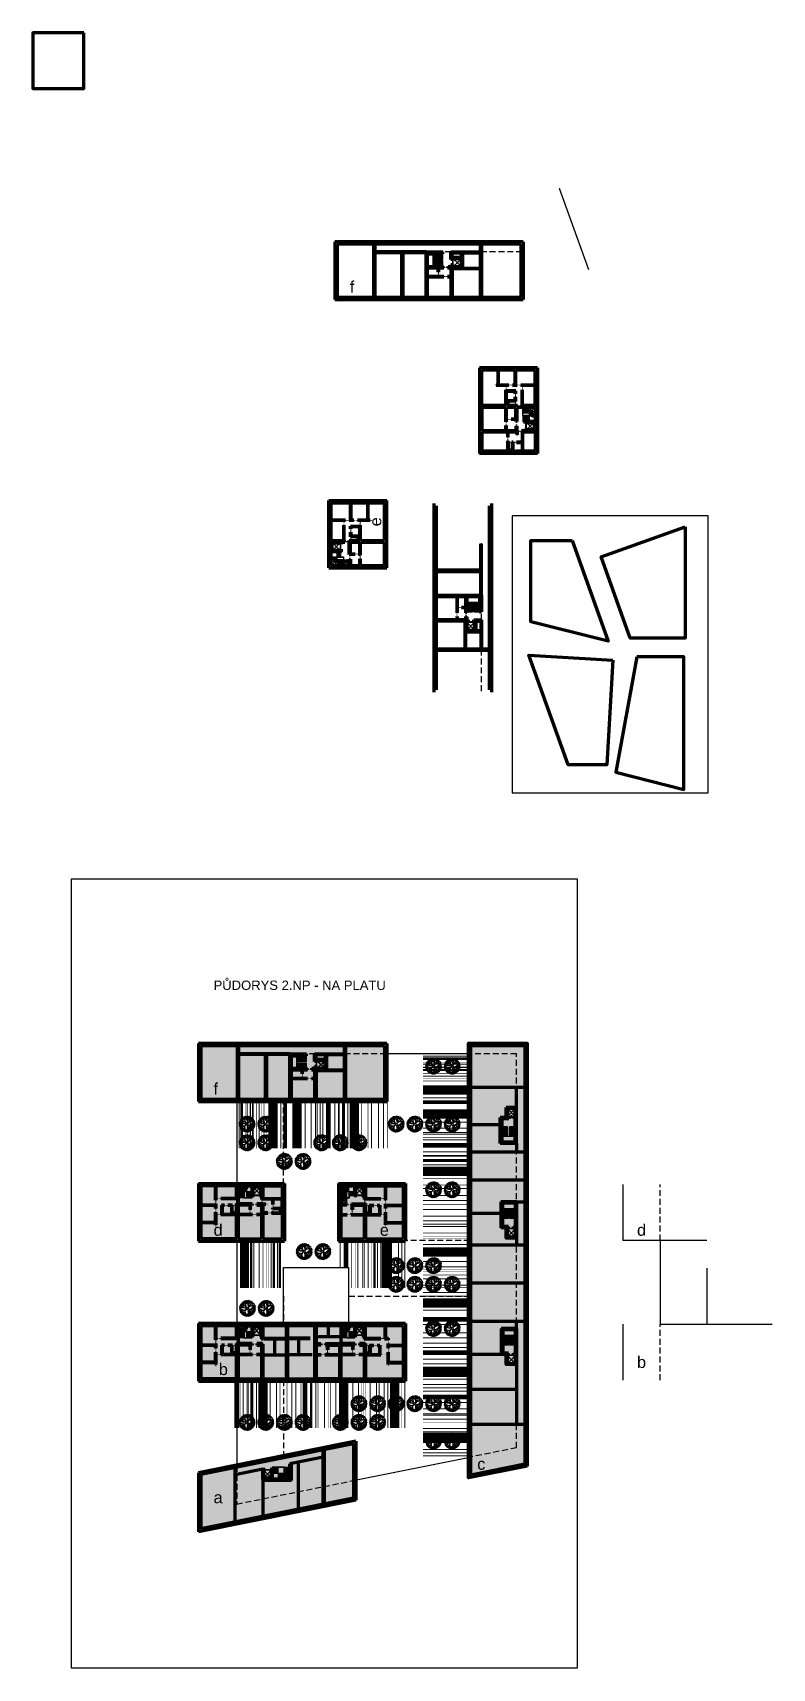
# Model space of a CAD drawing. Header units: metres. Extents: x -664657 to -643449, y -1076720 to -1062383.
# Drawn here: x -643607.7 to -643449.1, y -1071409 to -1071058.2 of the extents above; entities that cross this region are included whole.
import ezdxf

# ---------------------------------------------------------------- set-up
doc = ezdxf.new("R2010")
doc.units = ezdxf.units.M
doc.header["$LTSCALE"] = 0.1
doc.linetypes.add('DASHED', pattern=[19.05, 12.7, -6.35])
doc.linetypes.add('DIVIDE', pattern=[31.75, 12.7, -6.35, 0, -6.35, 0, -6.35])
doc.layers.get('0').update_dxf_attribs({"color": 8, "lineweight": 9})
for name, color, linetype in [('AA_THER_KOMUNIKACE', 201, 'Continuous'), ('AA_THER_popis', 6, 'Continuous'), ('AA_THER_slabá', 4, 'Continuous'), ('AA_THER_srafy', 52, 'Continuous'), ('AA_THER_ZELEŇ', 53, 'Continuous'), ('AA_THER_čerchovaná', 84, 'DIVIDE'), ('AA_THER_čárkovaná', 5, 'DASHED')]:
    doc.layers.add(name, color=color, linetype=linetype)
for name, color, linetype, lineweight in [('AA_THER_silná', 1, 'Continuous', 70), ('AA_THER_STAFAZ', 252, 'Continuous', 0), ('skica', 3, 'Continuous', 90)]:
    doc.layers.add(name, color=color, linetype=linetype, lineweight=lineweight)
doc.styles.get("Standard").update_dxf_attribs({"font": 'arial.ttf', "width": 0.8})

msp = doc.modelspace()

# ---------------------------------------------------------------- texts
at = {"layer": 'AA_THER_popis'}
for s, height, p in [('f', 2.5, (-643539.694, -1071114.005)), ('PŮDORYS 2.NP - NA PLATU', 2, (-643568.914, -1071263.527)), ('f', 2.5, (-643568.914, -1071285.97)), ('d', 2.5, (-643568.914, -1071316.261)), ('e', 2.5, (-643533.26, -1071316.261)), ('d', 2.5, (-643478.09, -1071316.261)), ('b', 2.5, (-643478.09, -1071344.593)), ('b', 2.5, (-643567.787, -1071346.129)), ('c', 2.5, (-643512.363, -1071366.439)), ('a', 2.5, (-643568.914, -1071373.608))]:
    msp.add_text(s, height=height, dxfattribs=at).set_placement(p)
msp.add_text('e', height=2.5, rotation=90, dxfattribs=at).set_placement((-643532.946, -1071164.1))

# ---------------------------------------------------------------- blocks, each defined once
blk = doc.blocks.new('A$C0C461CEA')
for p, q in [((-0.49, 0), (-0.64, 0.04)), ((-0.64, 0.04), (-0.48, 0.03)), ((-0.63, 0.1), (-0.55, 0.12)), ((-0.52, 0.09), (-0.63, 0.1)), ((-0.56, 0.14), (-0.61, 0.17)), ((-0.61, 0.17), (-0.58, 0.17)), ((-0.58, 0.17), (-0.58, 0.23)), ((-0.58, 0.23), (-0.54, 0.17)), ((-0.53, 0.19), (-0.56, 0.25)), ((-0.56, 0.25), (-0.51, 0.19)), ((-0.55, 0.12), (-0.56, 0.14)), ((-0.49, 0.22), (-0.55, 0.31)), ((-0.55, 0.31), (-0.5, 0.26)), ((-0.54, 0.17), (-0.53, 0.19)), ((-0.51, 0.13), (-0.53, 0.13)), ((-0.53, 0.13), (-0.49, 0.08)), ((-0.48, 0.03), (-0.52, 0.09)), ((-0.51, 0.19), (-0.33, 0.16)), ((-0.42, 0.06), (-0.51, 0.13)), ((-0.44, 0.24), (-0.5, 0.38)), ((-0.5, 0.38), (-0.4, 0.23)), ((-0.5, 0.26), (-0.44, 0.24)), ((-0.41, 0.21), (-0.49, 0.22)), ((-0.49, 0.08), (-0.45, 0.04)), ((-0.39, 0.37), (-0.48, 0.41)), ((-0.48, 0.41), (-0.39, 0.39)), ((-0.44, 0.15), (-0.46, 0.14)), ((-0.46, 0.14), (-0.32, -0.01)), ((-0.45, 0.04), (-0.41, 0)), ((-0.35, 0.15), (-0.44, 0.15)), ((-0.39, 0.39), (-0.42, 0.46)), ((-0.42, 0.46), (-0.37, 0.4)), ((-0.35, -0.03), (-0.42, 0.06)), ((-0.33, 0.16), (-0.41, 0.21)), ((-0.41, 0), (-0.35, -0.03)), ((-0.4, 0.23), (-0.26, 0.18)), ((-0.39, 0.49), (-0.38, 0.5)), ((-0.28, 0.45), (-0.39, 0.49)), ((-0.26, 0.32), (-0.39, 0.37)), ((-0.38, 0.5), (-0.29, 0.47)), ((-0.37, 0.4), (-0.26, 0.35)), ((-0.27, 0.16), (-0.35, 0.15)), ((-0.29, 0.47), (-0.33, 0.58)), ((-0.33, 0.58), (-0.28, 0.49)), ((-0.26, 0.52), (-0.28, 0.58)), ((-0.28, 0.58), (-0.25, 0.55)), ((-0.28, 0.49), (-0.21, 0.45)), ((-0.21, 0.42), (-0.28, 0.45)), ((-0.19, 0.12), (-0.27, 0.16)), ((-0.21, 0.47), (-0.26, 0.52)), ((-0.26, 0.35), (-0.18, 0.31)), ((-0.17, 0.27), (-0.26, 0.32)), ((-0.26, 0.18), (-0.19, 0.17)), ((-0.25, 0.55), (-0.25, 0.63)), ((-0.25, 0.63), (-0.2, 0.61)), ((-0.21, 0.59), (-0.16, 0.56)), ((-0.21, 0.57), (-0.21, 0.59)), ((-0.21, 0.54), (-0.21, 0.57)), ((-0.19, 0.48), (-0.21, 0.54)), ((-0.21, 0.45), (-0.21, 0.47)), ((-0.19, 0.38), (-0.21, 0.42)), ((-0.2, 0.61), (-0.2, 0.64)), ((-0.2, 0.64), (-0.14, 0.6)), ((-0.16, 0.47), (-0.19, 0.48)), ((-0.16, 0.35), (-0.19, 0.38)), ((-0.19, 0.17), (-0.15, 0.15)), ((-0.1, 0.1), (-0.19, 0.12)), ((-0.18, 0.31), (-0.16, 0.35)), ((-0.14, 0.22), (-0.17, 0.27)), ((-0.16, 0.56), (-0.16, 0.47)), ((-0.16, 0.44), (-0.11, 0.32)), ((-0.08, 0.39), (-0.16, 0.44)), ((-0.15, 0.15), (-0.11, 0.16)), ((-0.11, 0.58), (-0.14, 0.69)), ((-0.14, 0.69), (-0.03, 0.48)), ((-0.14, 0.6), (-0.11, 0.58)), ((-0.13, 0.56), (-0.14, 0.49)), ((-0.14, 0.49), (-0.1, 0.44)), ((-0.11, 0.16), (-0.14, 0.22)), ((-0.11, 0.54), (-0.13, 0.56)), ((-0.08, 0.54), (-0.11, 0.54)), ((-0.11, 0.32), (-0.04, 0.09)), ((-0.1, 0.44), (-0.01, 0.39)), ((-0.05, 0.05), (-0.1, 0.1)), ((-0.06, 0.68), (-0.08, 0.71)), ((-0.08, 0.71), (-0.02, 0.68)), ((-0.05, 0.47), (-0.08, 0.54)), ((0.01, 0.33), (-0.08, 0.39)), ((0.09, 0.57), (-0.06, 0.68)), ((-0.01, 0.39), (-0.05, 0.47)), ((0, -0.09), (-0.05, 0.05)), ((-0.04, 0.09), (0.1, -0.11)), ((-0.02, 0.68), (-0.03, 0.73)), ((-0.03, 0.73), (0, 0.66)), ((-0.03, 0.48), (0.02, 0.38)), ((0.06, 0.61), (-0.01, 0.77)), ((-0.01, 0.77), (0.1, 0.71)), ((0, 0.66), (0.06, 0.61)), ((0.15, 0.27), (0.01, 0.33)), ((0.02, 0.38), (0.1, 0.35)), ((0.05, 0.71), (0.1, 0.67)), ((0.07, 0.64), (0.05, 0.71)), ((0.11, 0.58), (0.07, 0.64)), ((0.1, 0.71), (0.09, 0.8)), ((0.09, 0.8), (0.19, 0.61)), ((0.14, 0.47), (0.09, 0.57)), ((0.1, 0.67), (0.15, 0.63)), ((0.1, 0.35), (0.17, 0.32)), ((0.15, 0.46), (0.11, 0.58)), ((0.21, 0.73), (0.13, 0.79)), ((0.13, 0.79), (0.21, 0.75)), ((0.17, 0.32), (0.14, 0.47)), ((0.15, 0.63), (0.2, 0.54)), ((0.19, 0.35), (0.15, 0.46)), ((0.27, 0.18), (0.15, 0.27)), ((0.19, 0.79), (0.21, 0.83)), ((0.23, 0.75), (0.19, 0.79)), ((0.19, 0.61), (0.21, 0.73)), ((0.24, 0.3), (0.19, 0.35)), ((0.2, 0.54), (0.23, 0.44)), ((0.21, 0.83), (0.25, 0.78)), ((0.21, 0.75), (0.23, 0.75)), ((0.21, 0.58), (0.23, 0.64)), ((0.24, 0.5), (0.21, 0.58)), ((0.23, 0.64), (0.24, 0.68)), ((0.23, 0.44), (0.26, 0.37)), ((0.24, 0.68), (0.28, 0.63)), ((0.28, 0.39), (0.24, 0.5)), ((0.31, 0.22), (0.24, 0.3)), ((0.25, 0.78), (0.28, 0.82)), ((0.26, 0.73), (0.28, 0.71)), ((0.26, 0.69), (0.26, 0.73)), ((0.27, 0.68), (0.26, 0.69)), ((0.26, 0.37), (0.3, 0.31)), ((0.28, 0.82), (0.27, 0.77)), ((0.27, 0.77), (0.3, 0.73)), ((0.29, 0.66), (0.27, 0.68)), ((0.28, 0.63), (0.27, 0.54)), ((0.27, 0.54), (0.28, 0.39)), ((0.36, 0.06), (0.27, 0.18)), ((0.28, 0.71), (0.29, 0.68)), ((0.29, 0.68), (0.29, 0.66)), ((0.3, 0.73), (0.33, 0.85)), ((0.3, 0.59), (0.32, 0.67)), ((0.3, 0.52), (0.3, 0.59)), ((0.36, 0.58), (0.3, 0.52)), ((0.3, 0.31), (0.31, 0.22)), ((0.32, 0.48), (0.31, 0.41)), ((0.31, 0.41), (0.31, 0.36)), ((0.31, 0.36), (0.33, 0.29)), ((0.32, 0.67), (0.35, 0.64)), ((0.39, 0.57), (0.32, 0.48)), ((0.33, 0.85), (0.33, 0.71)), ((0.33, 0.71), (0.4, 0.64)), ((0.33, 0.29), (0.35, 0.22)), ((0.35, 0.64), (0.37, 0.62)), ((0.35, 0.22), (0.35, 0.16)), ((0.35, 0.16), (0.41, 0.1)), ((0.37, 0.62), (0.36, 0.58)), ((0.43, -0.08), (0.36, 0.06)), ((0.45, 0.73), (0.38, 0.83)), ((0.38, 0.83), (0.47, 0.74)), ((0.47, 0.5), (0.39, 0.57)), ((0.4, 0.64), (0.45, 0.73)), ((0.41, 0.1), (0.44, 0.05)), ((0.44, 0.66), (0.42, 0.64)), ((0.42, 0.64), (0.42, 0.62)), ((0.42, 0.62), (0.45, 0.57)), ((0.47, 0.7), (0.44, 0.66)), ((0.44, 0.05), (0.48, 0.01)), ((0.45, 0.57), (0.49, 0.52)), ((0.48, 0.78), (0.46, 0.85)), ((0.46, 0.85), (0.5, 0.81)), ((0.47, 0.74), (0.48, 0.78)), ((0.48, 0.68), (0.47, 0.7)), ((0.53, 0.42), (0.47, 0.5)), ((0.49, 0.67), (0.48, 0.68)), ((0.48, 0.15), (0.51, 0.26)), ((0.5, 0.1), (0.48, 0.15)), ((0.48, 0.01), (0.5, 0.1)), ((0.49, 0.76), (0.52, 0.74)), ((0.49, 0.71), (0.49, 0.76)), ((0.5, 0.68), (0.49, 0.71)), ((0.5, 0.63), (0.49, 0.67)), ((0.49, 0.52), (0.51, 0.49)), ((0.5, 0.81), (0.54, 0.85)), ((0.52, 0.63), (0.5, 0.68)), ((0.51, 0.58), (0.5, 0.63)), ((0.51, 0.49), (0.51, 0.58)), ((0.51, 0.26), (0.54, 0.32)), ((0.59, 0.1), (0.51, -0.05)), ((0.54, 0.85), (0.52, 0.77)), ((0.52, 0.77), (0.55, 0.83)), ((0.52, 0.74), (0.52, 0.63)), ((0.53, 0.53), (0.54, 0.62)), ((0.55, 0.47), (0.53, 0.53)), ((0.54, 0.32), (0.53, 0.42)), ((0.55, 0.28), (0.53, 0.22)), ((0.53, 0.22), (0.53, 0.15)), ((0.53, 0.15), (0.57, 0.15)), ((0.54, 0.72), (0.57, 0.69)), ((0.55, 0.66), (0.54, 0.72)), ((0.54, 0.62), (0.55, 0.66)), ((0.55, 0.83), (0.55, 0.73)), ((0.55, 0.73), (0.57, 0.72)), ((0.56, 0.61), (0.55, 0.47)), ((0.57, 0.37), (0.55, 0.28)), ((0.57, 0.69), (0.56, 0.61)), ((0.57, 0.72), (0.59, 0.82)), ((0.58, 0.56), (0.57, 0.46)), ((0.57, 0.46), (0.57, 0.37)), ((0.57, 0.15), (0.62, 0.19)), ((0.6, 0.66), (0.58, 0.56)), ((0.59, 0.82), (0.6, 0.69)), ((0.73, 0.2), (0.59, 0.1)), ((0.6, 0.69), (0.66, 0.64)), ((0.63, 0.64), (0.6, 0.66)), ((0.73, 0.62), (0.62, 0.82)), ((0.62, 0.82), (0.72, 0.69)), ((0.62, 0.19), (0.69, 0.26)), ((0.7, 0.59), (0.63, 0.64)), ((0.66, 0.64), (0.72, 0.59)), ((0.69, 0.26), (0.73, 0.29)), ((0.73, 0.57), (0.7, 0.59)), ((0.72, 0.69), (0.72, 0.77)), ((0.72, 0.77), (0.74, 0.64)), ((0.72, 0.59), (0.73, 0.62)), ((0.74, 0.5), (0.73, 0.57)), ((0.73, 0.29), (0.76, 0.36)), ((0.83, 0.29), (0.73, 0.2)), ((0.74, 0.64), (0.77, 0.69)), ((0.74, 0.41), (0.74, 0.5)), ((0.76, 0.36), (0.74, 0.41)), ((0.76, 0.62), (0.75, 0.55)), ((0.75, 0.55), (0.76, 0.49)), ((0.77, 0.69), (0.76, 0.79)), ((0.76, 0.79), (0.78, 0.71)), ((0.78, 0.65), (0.76, 0.62)), ((0.76, 0.49), (0.81, 0.55)), ((0.85, 0.53), (0.77, 0.45)), ((0.77, 0.45), (0.77, 0.41)), ((0.77, 0.41), (0.8, 0.37)), ((0.78, 0.71), (0.83, 0.75)), ((0.78, 0.71), (0.78, 0.71)), ((0.81, 0.55), (0.78, 0.65)), ((0.8, 0.37), (0.96, 0.4)), ((0.83, 0.75), (0.81, 0.69)), ((0.81, 0.69), (0.84, 0.6)), ((0.99, 0.29), (0.83, 0.29)), ((0.84, 0.6), (0.89, 0.61)), ((1.02, 0.68), (0.85, 0.53)), ((0.89, 0.61), (0.9, 0.71)), ((0.9, 0.71), (0.92, 0.63)), ((0.92, 0.63), (1.02, 0.68)), ((0.94, 0.35), (0.92, 0.34)), ((0.92, 0.34), (0.99, 0.34)), ((0.93, -0.02), (0.99, 0.14)), ((0.98, 0.38), (0.94, 0.35)), ((0.96, 0.4), (1.04, 0.45)), ((0.99, 0.08), (0.97, -0.02)), ((1.02, 0.4), (0.98, 0.38)), ((0.99, 0.34), (1.01, 0.36)), ((0.99, 0.22), (0.99, 0.29)), ((0.99, 0.14), (0.99, 0.22)), ((1.03, 0.18), (0.99, 0.08)), ((1.01, 0.36), (1.02, 0.4)), ((1.02, 0.28), (1.01, 0.25)), ((1.01, 0.25), (1.02, 0.22)), ((1.04, 0.3), (1.02, 0.28)), ((1.02, 0.22), (1.06, 0.25)), ((1.05, 0.2), (1.03, 0.18)), ((1.04, 0.45), (1.1, 0.59)), ((1.07, 0.28), (1.04, 0.3)), ((1.06, 0.42), (1.05, 0.4)), ((1.05, 0.4), (1.05, 0.37)), ((1.05, 0.37), (1.1, 0.39)), ((1.16, 0.25), (1.05, 0.2)), ((1.08, 0.44), (1.06, 0.42)), ((1.08, 0.36), (1.06, 0.33)), ((1.06, 0.33), (1.22, 0.35)), ((1.06, 0.25), (1.11, 0.27)), ((1.06, -0.04), (1.15, 0.08)), ((1.1, 0.59), (1.07, 0.46)), ((1.07, 0.46), (1.14, 0.51)), ((1.11, 0.27), (1.07, 0.28)), ((1.12, 0.45), (1.08, 0.44)), ((1.15, 0.38), (1.08, 0.36)), ((1.12, 0.33), (1.09, 0.32)), ((1.09, 0.32), (1.12, 0.27)), ((1.1, 0.39), (1.12, 0.45)), ((1.16, 0.33), (1.12, 0.33)), ((1.12, 0.27), (1.22, 0.3)), ((1.14, 0.51), (1.17, 0.56)), ((1.15, 0.47), (1.14, 0.41)), ((1.14, 0.41), (1.19, 0.42)), ((1.21, 0.51), (1.15, 0.47)), ((1.22, 0.39), (1.15, 0.38)), ((1.15, 0.08), (1.19, 0.15)), ((1.17, 0.56), (1.16, 0.51)), ((1.16, 0.51), (1.21, 0.51)), ((1.22, 0.33), (1.16, 0.33)), ((1.21, 0.21), (1.16, 0.25)), ((1.22, 0.28), (1.17, 0.27)), ((1.17, 0.27), (1.21, 0.24)), ((1.24, 0.07), (1.18, 0.04)), ((1.18, 0.04), (1.18, -0.01)), ((1.19, 0.42), (1.21, 0.47)), ((1.19, 0.15), (1.21, 0.21)), ((1.2, 0.12), (1.19, 0.06)), ((1.19, 0.06), (1.24, 0.11)), ((1.25, 0.19), (1.2, 0.13)), ((1.2, 0.13), (1.2, 0.12)), ((1.21, 0.47), (1.23, 0.44)), ((1.21, 0.24), (1.22, 0.28)), ((1.22, 0.35), (1.22, 0.39)), ((1.22, 0.3), (1.22, 0.33)), ((1.23, 0.44), (1.28, 0.43)), ((1.28, 0.43), (1.24, 0.4)), ((1.24, 0.4), (1.24, 0.38)), ((1.24, 0.38), (1.27, 0.38)), ((1.27, 0.3), (1.24, 0.24)), ((1.24, 0.24), (1.26, 0.24)), ((1.24, 0.11), (1.28, 0.13)), ((1.3, 0.05), (1.24, 0.07)), ((1.27, 0.18), (1.25, 0.19)), ((1.26, 0.24), (1.38, 0.27)), ((1.27, 0.38), (1.28, 0.4)), ((1.31, 0.38), (1.27, 0.36)), ((1.27, 0.36), (1.34, 0.34)), ((1.34, 0.34), (1.27, 0.3)), ((1.31, 0.17), (1.27, 0.18)), ((1.28, 0.4), (1.31, 0.38)), ((1.28, 0.13), (1.32, 0.16)), ((1.29, 0.11), (1.28, 0.09)), ((1.28, 0.09), (1.31, 0.08)), ((1.41, 0.18), (1.29, 0.21)), ((1.29, 0.21), (1.32, 0.18)), ((1.33, 0.13), (1.29, 0.11)), ((1.38, 0.27), (1.3, 0.24)), ((1.3, 0.24), (1.41, 0.18)), ((1.35, 0.04), (1.3, 0.05)), ((1.32, 0.16), (1.31, 0.17)), ((1.31, 0.08), (1.38, 0.14)), ((1.32, 0.18), (1.44, 0.16)), ((1.37, 0.15), (1.33, 0.13)), ((1.44, 0.16), (1.34, 0.08)), ((1.34, 0.08), (1.41, 0.06)), ((1.39, 0.01), (1.35, 0.04)), ((1.38, 0.14), (1.37, 0.15)), ((1.37, -0.03), (1.39, 0.01)), ((1.42, 0.02), (1.4, -0.01)), ((1.41, 0.06), (1.45, 0.11)), ((1.49, 0.01), (1.42, 0.02)), ((1.45, 0.11), (1.43, 0.05)), ((1.43, 0.05), (1.49, 0.01)), ((-0.72, -0.29), (-0.58, -0.23)), ((-0.67, -0.35), (-0.72, -0.29)), ((-0.72, -0.37), (-0.67, -0.35)), ((-0.6, -0.38), (-0.72, -0.37)), ((-0.71, -0.42), (-0.71, -0.4)), ((-0.71, -0.4), (-0.48, -0.47)), ((-0.6, -0.46), (-0.71, -0.42)), ((-0.67, -0.51), (-0.71, -0.48)), ((-0.71, -0.48), (-0.64, -0.48)), ((-0.67, -0.14), (-0.7, -0.12)), ((-0.7, -0.12), (-0.65, -0.13)), ((-0.7, -0.16), (-0.67, -0.14)), ((-0.63, -0.17), (-0.7, -0.16)), ((-0.7, -0.54), (-0.67, -0.51)), ((-0.65, -0.54), (-0.7, -0.54)), ((-0.6, -0.12), (-0.69, -0.08)), ((-0.69, -0.08), (-0.58, -0.11)), ((-0.54, -0.67), (-0.68, -0.63)), ((-0.68, -0.63), (-0.57, -0.63)), ((-0.67, -0.59), (-0.64, -0.56)), ((-0.63, -0.58), (-0.67, -0.59)), ((-0.51, -0.1), (-0.66, 0)), ((-0.66, 0), (-0.5, -0.06)), ((-0.49, -0.23), (-0.66, -0.3)), ((-0.66, -0.3), (-0.59, -0.34)), ((-0.65, -0.13), (-0.6, -0.12)), ((-0.64, -0.56), (-0.65, -0.54)), ((-0.64, -0.48), (-0.6, -0.46)), ((-0.64, -0.7), (-0.54, -0.67)), ((-0.51, -0.69), (-0.64, -0.7)), ((-0.58, -0.23), (-0.63, -0.17)), ((-0.57, -0.63), (-0.63, -0.58)), ((-0.54, -0.77), (-0.62, -0.73)), ((-0.62, -0.73), (-0.53, -0.74)), ((-0.56, -0.13), (-0.61, -0.14)), ((-0.61, -0.14), (-0.57, -0.18)), ((-0.56, -0.48), (-0.61, -0.5)), ((-0.61, -0.5), (-0.6, -0.55)), ((-0.43, -0.46), (-0.6, -0.38)), ((-0.6, -0.55), (-0.55, -0.54)), ((-0.59, -0.34), (-0.46, -0.41)), ((-0.48, -0.76), (-0.59, -0.82)), ((-0.59, -0.82), (-0.54, -0.77)), ((-0.58, -0.11), (-0.54, -0.11)), ((-0.57, -0.18), (-0.55, -0.2)), ((-0.44, -0.54), (-0.57, -0.57)), ((-0.57, -0.57), (-0.57, -0.58)), ((-0.57, -0.58), (-0.5, -0.64)), ((-0.57, -0.86), (-0.42, -0.81)), ((-0.46, -0.86), (-0.57, -0.86)), ((-0.52, -0.14), (-0.56, -0.13)), ((-0.53, -0.49), (-0.56, -0.48)), ((-0.55, -0.2), (-0.51, -0.2)), ((-0.55, -0.54), (-0.52, -0.53)), ((-0.54, -0.11), (-0.51, -0.1)), ((-0.5, -0.51), (-0.53, -0.49)), ((-0.53, -0.74), (-0.46, -0.7)), ((-0.49, -0.18), (-0.52, -0.14)), ((-0.52, -0.53), (-0.5, -0.51)), ((-0.52, -0.96), (-0.46, -0.86)), ((-0.46, -0.96), (-0.52, -0.96)), ((-0.51, -0.2), (-0.45, -0.22)), ((-0.46, -0.7), (-0.51, -0.69)), ((-0.5, -0.06), (-0.41, -0.05)), ((-0.5, -0.64), (-0.37, -0.69)), ((-0.41, -0.05), (-0.49, 0)), ((-0.33, -0.08), (-0.49, -0.12)), ((-0.49, -0.12), (-0.48, -0.14)), ((-0.44, -0.2), (-0.49, -0.18)), ((-0.46, -0.27), (-0.49, -0.23)), ((-0.48, -0.14), (-0.43, -0.15)), ((-0.48, -0.47), (-0.43, -0.46)), ((-0.37, -0.72), (-0.48, -0.76)), ((-0.46, -0.91), (-0.47, -0.94)), ((-0.47, -0.94), (-0.41, -0.93)), ((-0.43, -0.25), (-0.46, -0.27)), ((-0.46, -0.41), (-0.38, -0.45)), ((-0.45, -0.89), (-0.46, -0.91)), ((-0.4, -0.96), (-0.46, -1)), ((-0.46, -1), (-0.46, -0.96)), ((-0.45, -0.22), (-0.44, -0.2)), ((-0.39, -0.82), (-0.45, -0.89)), ((-0.27, -0.49), (-0.44, -0.54)), ((-0.43, -0.15), (-0.35, -0.21)), ((-0.4, -0.27), (-0.43, -0.25)), ((-0.42, -0.81), (-0.3, -0.75)), ((-0.41, -0.93), (-0.38, -0.91)), ((-0.28, -0.33), (-0.4, -0.27)), ((-0.4, -1.07), (-0.28, -0.96)), ((-0.28, -0.96), (-0.4, -0.96)), ((-0.24, -0.97), (-0.4, -1.07)), ((-0.33, -0.8), (-0.39, -0.82)), ((-0.38, -0.45), (-0.28, -0.46)), ((-0.38, -0.91), (-0.33, -0.85)), ((-0.37, -0.69), (-0.26, -0.71)), ((-0.3, -0.75), (-0.37, -0.72)), ((-0.32, -0.89), (-0.36, -0.94)), ((-0.36, -0.94), (-0.21, -0.92)), ((-0.36, -1.11), (-0.23, -1.05)), ((-0.35, -1.12), (-0.36, -1.11)), ((-0.35, -0.21), (-0.2, -0.31)), ((-0.26, -1.09), (-0.35, -1.12)), ((-0.21, -0.1), (-0.33, -0.08)), ((-0.33, -0.85), (-0.29, -0.8)), ((-0.29, -0.8), (-0.33, -0.8)), ((-0.32, -0.01), (-0.22, -0.06)), ((-0.28, -0.81), (-0.32, -0.89)), ((-0.3, -1.17), (-0.27, -1.16)), ((-0.3, -1.19), (-0.3, -1.17)), ((-0.27, -1.19), (-0.3, -1.19)), ((-0.17, -0.41), (-0.28, -0.33)), ((-0.28, -0.46), (-0.18, -0.44)), ((-0.22, -0.75), (-0.28, -0.81)), ((-0.1, -0.45), (-0.27, -0.49)), ((-0.27, -1.16), (-0.26, -1.09)), ((-0.25, -1.22), (-0.27, -1.19)), ((-0.26, -0.71), (-0.08, -0.73)), ((-0.24, -1.12), (-0.25, -1.15)), ((-0.25, -1.15), (-0.17, -1.15)), ((-0.23, -1.18), (-0.25, -1.22)), ((-0.11, -0.95), (-0.24, -0.97)), ((-0.22, -1.07), (-0.24, -1.12)), ((-0.23, -1.05), (-0.1, -1)), ((-0.19, -1.18), (-0.23, -1.18)), ((-0.22, -0.06), (-0.12, -0.07)), ((-0.09, -0.77), (-0.22, -0.75)), ((-0.14, -1.04), (-0.22, -1.07)), ((-0.02, -0.13), (-0.21, -0.1)), ((-0.21, -0.92), (-0.09, -0.92)), ((-0.2, -0.31), (-0.14, -0.36)), ((-0.14, -1.15), (-0.19, -1.22)), ((-0.19, -1.22), (-0.19, -1.18)), ((-0.18, -0.44), (-0.17, -0.41)), ((-0.17, -1.15), (-0.16, -1.11)), ((-0.16, -1.11), (-0.13, -1.06)), ((-0.15, -1.28), (-0.14, -1.15)), ((-0.12, -1.28), (-0.15, -1.28)), ((-0.14, -0.36), (-0.1, -0.39)), ((-0.13, -1.06), (-0.14, -1.04)), ((-0.12, -0.07), (-0.05, -0.07)), ((-0.11, -1.19), (-0.12, -1.28)), ((-0.08, -0.96), (-0.11, -0.95)), ((-0.1, -1.07), (-0.11, -1.19)), ((-0.1, -0.39), (-0.02, -0.37)), ((0.06, -0.41), (-0.1, -0.45)), ((-0.1, -1), (-0.08, -0.96)), ((-0.07, -1.07), (-0.1, -1.07)), ((0, -0.79), (-0.09, -0.77)), ((-0.09, -0.92), (-0.04, -0.92)), ((-0.08, -0.73), (0.05, -0.71)), ((-0.07, -1.3), (-0.07, -1.07)), ((-0.04, -1.3), (-0.07, -1.3)), ((-0.05, -0.07), (0, -0.09)), ((-0.04, -0.92), (-0.02, -0.87)), ((-0.03, -1.22), (-0.04, -1.3)), ((0.01, -0.86), (-0.03, -0.99)), ((-0.03, -0.99), (-0.03, -1.08)), ((-0.03, -1.08), (-0.03, -1.19)), ((-0.03, -1.19), (0, -1.24)), ((-0.01, -1.27), (-0.03, -1.22)), ((0.1, -0.19), (-0.02, -0.13)), ((-0.02, -0.37), (0.05, -0.32)), ((-0.02, -0.87), (0, -0.81)), ((0, -1.34), (-0.01, -1.27)), ((0, -0.81), (0, -0.79)), ((0, -1.24), (0.02, -1.26)), ((0.02, -1.28), (0, -1.34)), ((0.06, -0.78), (0.01, -0.86)), ((0.02, -1.26), (0.05, -1.22)), ((0.03, -1.34), (0.02, -1.28)), ((0.05, -1.35), (0.03, -1.34)), ((0.05, -0.32), (0.13, -0.29)), ((0.05, -0.71), (0.17, -0.68)), ((0.05, -1.22), (0.06, -1.17)), ((0.1, -1.19), (0.05, -1.27)), ((0.05, -1.27), (0.05, -1.35)), ((0.1, -0.37), (0.06, -0.41)), ((0.1, -0.77), (0.06, -0.78)), ((0.06, -1.17), (0.1, -1.13)), ((0.07, -1.27), (0.1, -1.19)), ((0.08, -1.37), (0.07, -1.27)), ((0.09, -1.37), (0.08, -1.37)), ((0.1, -1.25), (0.09, -1.37)), ((0.1, -0.11), (0.21, -0.18)), ((0.15, -0.27), (0.1, -0.19)), ((0.2, -0.34), (0.1, -0.37)), ((0.18, -0.75), (0.1, -0.77)), ((0.1, -1.13), (0.14, -1.04)), ((0.12, -1.17), (0.1, -1.25)), ((0.18, -1.04), (0.12, -1.17)), ((0.13, -0.29), (0.15, -0.27)), ((0.13, -1.37), (0.14, -1.22)), ((0.15, -1.37), (0.13, -1.37)), ((0.14, -1.04), (0.21, -0.98)), ((0.14, -1.22), (0.2, -1.11)), ((0.18, -1.22), (0.15, -1.37)), ((0.17, -0.68), (0.21, -0.62)), ((0.23, -0.74), (0.18, -0.75)), ((0.25, -0.97), (0.18, -1.04)), ((0.21, -1.15), (0.18, -1.22)), ((0.28, -0.35), (0.2, -0.34)), ((0.2, -1.11), (0.23, -1.08)), ((0.2, -1.39), (0.22, -1.3)), ((0.21, -1.39), (0.2, -1.39)), ((0.21, -0.18), (0.3, -0.23)), ((0.21, -0.62), (0.25, -0.55)), ((0.21, -0.98), (0.24, -0.95)), ((0.23, -1.13), (0.21, -1.15)), ((0.23, -1.34), (0.21, -1.39)), ((0.22, -1.2), (0.23, -1.18)), ((0.23, -1.25), (0.22, -1.2)), ((0.22, -1.3), (0.23, -1.25)), ((0.25, -0.79), (0.23, -0.74)), ((0.23, -1.08), (0.25, -0.97)), ((0.23, -1.18), (0.23, -1.13)), ((0.23, -1.4), (0.23, -1.34)), ((0.26, -1.4), (0.23, -1.4)), ((0.24, -0.95), (0.25, -0.86)), ((0.25, -0.55), (0.27, -0.48)), ((0.25, -0.86), (0.25, -0.79)), ((0.28, -1), (0.26, -1.09)), ((0.26, -1.09), (0.26, -1.15)), ((0.26, -1.15), (0.26, -1.19)), ((0.26, -1.19), (0.27, -1.21)), ((0.28, -1.23), (0.26, -1.32)), ((0.26, -1.32), (0.26, -1.4)), ((0.27, -0.48), (0.3, -0.45)), ((0.28, -0.63), (0.27, -0.73)), ((0.27, -0.73), (0.3, -0.82)), ((0.27, -1.21), (0.29, -1.15)), ((0.3, -0.36), (0.28, -0.35)), ((0.31, -0.56), (0.28, -0.63)), ((0.29, -0.92), (0.28, -1)), ((0.33, -1.16), (0.28, -1.23)), ((0.28, -1.39), (0.3, -1.24)), ((0.29, -1.39), (0.28, -1.39)), ((0.31, -0.93), (0.29, -0.92)), ((0.29, -1.15), (0.32, -1.11)), ((0.35, -1.25), (0.29, -1.39)), ((0.3, -0.23), (0.39, -0.24)), ((0.31, -0.39), (0.3, -0.36)), ((0.3, -0.45), (0.31, -0.39)), ((0.3, -0.82), (0.38, -0.92)), ((0.3, -1.24), (0.34, -1.16)), ((0.35, -0.48), (0.31, -0.56)), ((0.33, -0.98), (0.31, -0.93)), ((0.32, -1.11), (0.33, -1.05)), ((0.33, -1.05), (0.33, -0.98)), ((0.34, -1.16), (0.33, -1.16)), ((0.34, -1.4), (0.36, -1.31)), ((0.36, -1.4), (0.34, -1.4)), ((0.41, -0.39), (0.35, -0.48)), ((0.36, -1.31), (0.35, -1.25)), ((0.37, -1), (0.36, -1.04)), ((0.36, -1.04), (0.36, -1.11)), ((0.36, -1.11), (0.38, -1.17)), ((0.38, -1.34), (0.36, -1.4)), ((0.41, -1.03), (0.37, -1)), ((0.38, -0.92), (0.43, -1)), ((0.38, -1.17), (0.4, -1.22)), ((0.4, -1.36), (0.38, -1.34)), ((0.39, -0.24), (0.41, -0.16)), ((0.4, -1.22), (0.4, -1.25)), ((0.4, -1.25), (0.41, -1.27)), ((0.41, -1.41), (0.4, -1.36)), ((0.41, -0.13), (0.43, -0.08)), ((0.41, -0.16), (0.41, -0.13)), ((0.48, -0.4), (0.41, -0.39)), ((0.44, -1.07), (0.41, -1.03)), ((0.41, -1.27), (0.42, -1.31)), ((0.43, -1.34), (0.41, -1.41)), ((0.42, -1.25), (0.44, -1.18)), ((0.42, -1.31), (0.42, -1.25)), ((0.42, -1.41), (0.43, -1.34)), ((0.46, -1.4), (0.42, -1.41)), ((0.43, -1), (0.48, -1.06)), ((0.46, -1.13), (0.44, -1.07)), ((0.44, -1.18), (0.46, -1.13)), ((0.48, -1.15), (0.46, -1.19)), ((0.46, -1.19), (0.46, -1.26)), ((0.46, -1.26), (0.5, -1.21)), ((0.49, -1.25), (0.46, -1.4)), ((0.52, -0.43), (0.48, -0.4)), ((0.48, -1.06), (0.51, -1.16)), ((0.5, -1.21), (0.48, -1.15)), ((0.48, -1.3), (0.51, -1.24)), ((0.49, -1.34), (0.48, -1.3)), ((0.48, -1.39), (0.49, -1.34)), ((0.49, -1.4), (0.48, -1.39)), ((0.51, -0.05), (0.49, -0.18)), ((0.49, -0.18), (0.49, -0.25)), ((0.49, -0.25), (0.53, -0.27)), ((0.51, -1.21), (0.49, -1.25)), ((0.54, -1.27), (0.49, -1.4)), ((0.51, -1.16), (0.56, -1.11)), ((0.51, -1.24), (0.51, -1.21)), ((0.54, -0.48), (0.52, -0.43)), ((0.53, -0.27), (0.71, -0.29)), ((0.53, -1.4), (0.54, -1.32)), ((0.54, -1.4), (0.53, -1.4)), ((0.57, -0.56), (0.54, -0.48)), ((0.56, -1.13), (0.54, -1.16)), ((0.54, -1.16), (0.55, -1.2)), ((0.54, -1.32), (0.54, -1.27)), ((0.58, -1.34), (0.54, -1.4)), ((0.55, -1.2), (0.56, -1.23)), ((0.56, -1.11), (0.63, -1.05)), ((0.6, -1.13), (0.56, -1.13)), ((0.56, -1.23), (0.58, -1.28)), ((0.63, -0.63), (0.57, -0.56)), ((0.58, -1.28), (0.61, -1.25)), ((0.61, -1.41), (0.58, -1.34)), ((0.6, -0.38), (0.59, -0.41)), ((0.59, -0.41), (0.63, -0.49)), ((0.66, -0.39), (0.6, -0.38)), ((0.6, -1.19), (0.6, -1.13)), ((0.61, -1.25), (0.6, -1.19)), ((0.6, -1.32), (0.64, -1.26)), ((0.63, -1.35), (0.6, -1.32)), ((0.64, -1.4), (0.61, -1.41)), ((0.63, -0.49), (0.7, -0.58)), ((0.65, -0.7), (0.63, -0.63)), ((0.63, -1.05), (0.69, -1)), ((0.64, -1.26), (0.63, -1.35)), ((0.65, -1.33), (0.64, -1.4)), ((0.71, -0.77), (0.65, -0.7)), ((0.69, -1.37), (0.65, -1.33)), ((0.74, -0.41), (0.66, -0.39)), ((0.69, -1.1), (0.66, -1.19)), ((0.66, -1.19), (0.66, -1.26)), ((0.66, -1.26), (0.68, -1.31)), ((0.68, -0.64), (0.71, -0.7)), ((0.72, -0.64), (0.68, -0.64)), ((0.68, -1.31), (0.69, -1.36)), ((0.69, -1), (0.75, -0.96)), ((0.75, -1.01), (0.69, -1.1)), ((0.69, -1.36), (0.69, -1.37)), ((0.7, -0.58), (0.79, -0.64)), ((0.7, -1.22), (0.73, -1.13)), ((0.72, -1.28), (0.7, -1.22)), ((0.71, -0.29), (0.81, -0.26)), ((0.71, -0.7), (0.77, -0.78)), ((0.77, -0.86), (0.71, -0.77)), ((0.76, -0.65), (0.72, -0.64)), ((0.72, -1.37), (0.72, -1.28)), ((0.74, -1.37), (0.72, -1.37)), ((0.73, -1.08), (0.75, -1.01)), ((0.73, -1.13), (0.73, -1.08)), ((0.77, -0.43), (0.74, -0.41)), ((0.75, -1.17), (0.74, -1.23)), ((0.74, -1.23), (0.75, -1.26)), ((0.75, -1.3), (0.74, -1.37)), ((0.75, -0.96), (0.77, -0.92)), ((0.77, -1.11), (0.75, -1.17)), ((0.75, -1.26), (0.8, -1.35)), ((0.8, -1.35), (0.75, -1.3)), ((0.79, -0.69), (0.76, -0.65)), ((0.77, -0.35), (0.85, -0.33)), ((0.83, -0.41), (0.77, -0.35)), ((0.83, -0.49), (0.77, -0.43)), ((0.77, -0.78), (0.87, -0.86)), ((0.77, -0.92), (0.77, -0.86)), ((0.77, -1.15), (0.77, -1.11)), ((0.79, -1.21), (0.77, -1.15)), ((0.79, -0.64), (0.86, -0.67)), ((0.86, -0.71), (0.79, -0.69)), ((0.79, -0.87), (0.88, -0.92)), ((0.8, -0.9), (0.79, -0.87)), ((0.79, -1.03), (0.8, -0.99)), ((0.79, -1.06), (0.79, -1.03)), ((0.8, -1.12), (0.79, -1.06)), ((0.8, -1.27), (0.79, -1.21)), ((0.8, -0.96), (0.8, -0.9)), ((0.81, -0.98), (0.8, -0.96)), ((0.8, -0.99), (0.85, -1.1)), ((0.82, -1.16), (0.8, -1.12)), ((0.81, -1.33), (0.8, -1.27)), ((0.81, -0.26), (0.86, -0.16)), ((0.84, -1.02), (0.81, -0.98)), ((0.82, -1.32), (0.81, -1.33)), ((0.85, -1.16), (0.82, -1.16)), ((0.87, -1.25), (0.82, -1.18)), ((0.82, -1.18), (0.82, -1.24)), ((0.82, -1.24), (0.82, -1.32)), ((0.9, -0.47), (0.83, -0.41)), ((0.88, -0.55), (0.83, -0.49)), ((0.89, -1.06), (0.84, -1.02)), ((0.85, -0.33), (0.91, -0.3)), ((0.85, -1.1), (0.85, -1.16)), ((0.86, -0.16), (0.93, -0.02)), ((0.86, -0.67), (0.92, -0.68)), ((0.92, -0.77), (0.86, -0.71)), ((0.87, -0.86), (0.93, -0.9)), ((0.89, -1.32), (0.87, -1.25)), ((0.93, -0.62), (0.88, -0.55)), ((0.88, -0.92), (0.91, -0.95)), ((0.88, -1.13), (0.88, -1.19)), ((0.92, -1.17), (0.88, -1.13)), ((0.88, -1.19), (0.92, -1.22)), ((0.91, -1), (0.89, -1.06)), ((0.91, -1.32), (0.89, -1.32)), ((0.91, -0.12), (0.9, -0.15)), ((0.9, -0.15), (0.9, -0.23)), ((0.9, -0.23), (0.95, -0.2)), ((0.99, -0.53), (0.9, -0.47)), ((0.9, -1.11), (0.91, -1.06)), ((0.92, -1.14), (0.9, -1.11)), ((0.97, -0.02), (0.91, -0.12)), ((0.91, -0.3), (0.99, -0.29)), ((0.91, -0.95), (0.91, -1)), ((0.91, -1.06), (0.93, -1.03)), ((0.93, -1.26), (0.91, -1.32)), ((0.92, -0.68), (0.95, -0.68)), ((0.98, -0.83), (0.92, -0.77)), ((0.94, -1.13), (0.92, -1.14)), ((0.92, -1.22), (0.92, -1.17)), ((0.95, -0.68), (0.93, -0.62)), ((0.93, -0.9), (0.98, -0.92)), ((0.93, -1.03), (0.94, -1.08)), ((0.97, -1.27), (0.93, -1.26)), ((0.94, -0.74), (0.99, -0.73)), ((0.98, -0.77), (0.94, -0.74)), ((0.94, -0.94), (0.95, -1.02)), ((0.95, -0.94), (0.94, -0.94)), ((0.94, -1.08), (0.94, -1.13)), ((0.95, -0.2), (0.97, -0.13)), ((1.04, -0.98), (0.95, -0.94)), ((0.95, -1.02), (1, -1.09)), ((0.95, -1.15), (0.96, -1.1)), ((0.99, -1.17), (0.95, -1.15)), ((0.96, -1.1), (0.98, -1.13)), ((1.01, -1.25), (0.96, -1.21)), ((0.96, -1.21), (0.97, -1.27)), ((0.97, -0.13), (1.06, -0.04)), ((0.97, -0.57), (1.07, -0.59)), ((1, -0.62), (0.97, -0.57)), ((1.01, -0.19), (0.98, -0.22)), ((0.98, -0.22), (1.12, -0.3)), ((1, -0.8), (0.98, -0.77)), ((1.03, -0.93), (0.98, -0.83)), ((0.98, -0.92), (1.03, -0.95)), ((0.98, -1.13), (0.99, -1.17)), ((0.99, -0.29), (1.08, -0.35)), ((1.06, -0.54), (0.99, -0.53)), ((0.99, -0.73), (1.03, -0.8)), ((1.02, -0.68), (1, -0.62)), ((1.05, -0.87), (1, -0.8)), ((1, -1.09), (1.04, -1.16)), ((1.03, -0.15), (1.01, -0.19)), ((1.04, -1.2), (1.01, -1.17)), ((1.01, -1.17), (1.01, -1.21)), ((1.01, -1.21), (1.02, -1.23)), ((1.02, -1.23), (1.01, -1.25)), ((1.09, -0.68), (1.02, -0.68)), ((1.08, -0.07), (1.03, -0.15)), ((1.03, -0.72), (1.05, -0.77)), ((1.08, -0.74), (1.03, -0.72)), ((1.03, -0.8), (1.05, -0.84)), ((1.03, -0.95), (1.03, -0.93)), ((1.03, -1.05), (1.04, -0.98)), ((1.06, -1.18), (1.03, -1.05)), ((1.04, -1.16), (1.05, -1.18)), ((1.05, -1.18), (1.04, -1.2)), ((1.05, -0.77), (1.13, -0.86)), ((1.05, -0.84), (1.07, -0.88)), ((1.08, -0.93), (1.05, -0.87)), ((1.05, -0.92), (1.09, -0.98)), ((1.05, -0.97), (1.05, -0.92)), ((1.09, -0.98), (1.05, -0.97)), ((1.08, -0.55), (1.06, -0.54)), ((1.08, -1.01), (1.06, -1.01)), ((1.06, -1.01), (1.06, -1.09)), ((1.06, -1.09), (1.08, -1.16)), ((1.08, -1.16), (1.06, -1.18)), ((1.07, -0.59), (1.12, -0.64)), ((1.07, -0.88), (1.08, -0.93)), ((1.14, -0.05), (1.08, -0.07)), ((1.08, -0.35), (1.15, -0.4)), ((1.24, -0.54), (1.08, -0.55)), ((1.11, -0.74), (1.08, -0.74)), ((1.26, -1.01), (1.08, -0.86)), ((1.08, -0.86), (1.24, -1.05)), ((1.1, -1.04), (1.08, -1.01)), ((1.17, -0.68), (1.09, -0.68)), ((1.09, -1.07), (1.1, -1.04)), ((1.09, -1.17), (1.09, -1.07)), ((1.1, -1.17), (1.09, -1.17)), ((1.1, -0.71), (1.17, -0.72)), ((1.14, -0.76), (1.1, -0.71)), ((1.1, -0.94), (1.11, -0.92)), ((1.11, -0.96), (1.1, -0.94)), ((1.11, -1.08), (1.1, -1.17)), ((1.15, -0.79), (1.11, -0.74)), ((1.11, -0.92), (1.16, -0.96)), ((1.16, -1), (1.11, -0.96)), ((1.15, -1.13), (1.11, -1.08)), ((1.12, -0.3), (1.21, -0.29)), ((1.32, -0.35), (1.12, -0.33)), ((1.12, -0.33), (1.31, -0.38)), ((1.12, -0.64), (1.17, -0.68)), ((1.13, -0.86), (1.16, -0.88)), ((1.22, -0.09), (1.14, -0.05)), ((1.14, -0.61), (1.18, -0.6)), ((1.17, -0.66), (1.14, -0.61)), ((1.19, -0.78), (1.14, -0.76)), ((1.19, -1.1), (1.14, -1.05)), ((1.14, -1.05), (1.15, -1.13)), ((1.15, -0.37), (1.33, -0.4)), ((1.2, -0.41), (1.15, -0.37)), ((1.15, -0.4), (1.25, -0.46)), ((1.22, -0.83), (1.15, -0.79)), ((1.16, -0.88), (1.24, -0.9)), ((1.16, -0.96), (1.16, -1)), ((1.27, -0.56), (1.17, -0.57)), ((1.17, -0.57), (1.35, -0.62)), ((1.22, -0.68), (1.17, -0.66)), ((1.17, -0.72), (1.19, -0.78)), ((1.18, -0.01), (1.28, -0.02)), ((1.18, -0.6), (1.23, -0.6)), ((1.25, -0.92), (1.19, -0.92)), ((1.19, -0.92), (1.27, -0.99)), ((1.24, -1.05), (1.19, -0.99)), ((1.19, -0.99), (1.21, -1.06)), ((1.21, -1.06), (1.19, -1.1)), ((1.29, -0.44), (1.2, -0.41)), ((1.21, -0.29), (1.28, -0.19)), ((1.27, -0.15), (1.22, -0.09)), ((1.26, -0.67), (1.22, -0.68)), ((1.22, -0.72), (1.23, -0.78)), ((1.25, -0.74), (1.22, -0.72)), ((1.24, -0.9), (1.22, -0.83)), ((1.23, -0.04), (1.32, -0.09)), ((1.29, -0.04), (1.23, -0.04)), ((1.23, -0.6), (1.26, -0.67)), ((1.23, -0.78), (1.29, -0.84)), ((1.33, -0.53), (1.24, -0.54)), ((1.29, -0.86), (1.24, -0.83)), ((1.24, -0.83), (1.26, -0.9)), ((1.25, -0.46), (1.33, -0.53)), ((1.27, -0.79), (1.25, -0.74)), ((1.28, -0.95), (1.25, -0.92)), ((1.29, -0.21), (1.26, -0.26)), ((1.26, -0.29), (1.36, -0.24)), ((1.26, -0.26), (1.26, -0.29)), ((1.26, -0.9), (1.3, -0.93)), ((1.27, -0.99), (1.26, -1.01)), ((1.28, -0.19), (1.27, -0.15)), ((1.32, -0.54), (1.27, -0.56)), ((1.34, -0.65), (1.27, -0.62)), ((1.27, -0.62), (1.28, -0.67)), ((1.29, -0.73), (1.27, -0.73)), ((1.27, -0.73), (1.29, -0.83)), ((1.29, -0.84), (1.27, -0.79)), ((1.28, -0.02), (1.37, -0.03)), ((1.32, -0.12), (1.28, -0.1)), ((1.28, -0.1), (1.3, -0.16)), ((1.28, -0.67), (1.3, -0.7)), ((1.3, -0.93), (1.28, -0.95)), ((1.35, -0.05), (1.29, -0.04)), ((1.32, -0.19), (1.29, -0.21)), ((1.35, -0.42), (1.29, -0.44)), ((1.31, -0.79), (1.29, -0.73)), ((1.29, -0.83), (1.35, -0.86)), ((1.33, -0.91), (1.29, -0.86)), ((1.3, -0.16), (1.32, -0.12)), ((1.39, -0.23), (1.3, -0.31)), ((1.3, -0.31), (1.39, -0.3)), ((1.3, -0.7), (1.37, -0.69)), ((1.31, -0.38), (1.53, -0.42)), ((1.31, -0.46), (1.38, -0.45)), ((1.32, -0.48), (1.31, -0.46)), ((1.37, -0.83), (1.31, -0.79)), ((1.32, -0.09), (1.35, -0.05)), ((1.36, -0.24), (1.32, -0.19)), ((1.44, -0.38), (1.32, -0.35)), ((1.37, -0.5), (1.32, -0.48)), ((1.36, -0.62), (1.32, -0.54)), ((1.35, -0.74), (1.32, -0.74)), ((1.32, -0.74), (1.37, -0.83)), ((1.35, -0.86), (1.32, -0.86)), ((1.32, -0.86), (1.33, -0.91)), ((1.35, -0.14), (1.33, -0.16)), ((1.33, -0.16), (1.36, -0.19)), ((1.44, -0.33), (1.33, -0.33)), ((1.33, -0.33), (1.52, -0.38)), ((1.33, -0.4), (1.35, -0.42)), ((1.37, -0.69), (1.34, -0.65)), ((1.37, -0.05), (1.35, -0.09)), ((1.35, -0.09), (1.37, -0.09)), ((1.37, -0.09), (1.35, -0.13)), ((1.35, -0.13), (1.41, -0.15)), ((1.37, -0.15), (1.35, -0.14)), ((1.35, -0.62), (1.36, -0.62)), ((1.41, -0.78), (1.35, -0.74)), ((1.36, -0.19), (1.39, -0.19)), ((1.49, -0.58), (1.36, -0.54)), ((1.36, -0.54), (1.38, -0.58)), ((1.4, -0.63), (1.36, -0.64)), ((1.36, -0.64), (1.43, -0.71)), ((1.51, -0.03), (1.37, -0.05)), ((1.4, -0.17), (1.37, -0.15)), ((1.53, -0.42), (1.37, -0.41)), ((1.37, -0.41), (1.53, -0.45)), ((1.4, -0.48), (1.37, -0.5)), ((1.38, -0.45), (1.4, -0.48)), ((1.38, -0.58), (1.48, -0.61)), ((1.39, -0.19), (1.42, -0.18)), ((1.48, -0.19), (1.39, -0.23)), ((1.39, -0.3), (1.53, -0.3)), ((1.43, -0.52), (1.39, -0.52)), ((1.39, -0.52), (1.49, -0.58)), ((1.43, -0.71), (1.39, -0.71)), ((1.39, -0.71), (1.41, -0.78)), ((1.4, -0.01), (1.51, -0.03)), ((1.42, -0.18), (1.4, -0.17)), ((1.46, -0.66), (1.4, -0.63)), ((1.41, -0.15), (1.52, -0.09)), ((1.53, -0.45), (1.42, -0.45)), ((1.42, -0.45), (1.44, -0.48)), ((1.52, -0.09), (1.43, -0.14)), ((1.43, -0.14), (1.49, -0.17)), ((1.49, -0.54), (1.43, -0.52)), ((1.51, -0.37), (1.44, -0.33)), ((1.52, -0.38), (1.44, -0.38)), ((1.44, -0.48), (1.51, -0.47)), ((1.46, -0.63), (1.44, -0.64)), ((1.44, -0.64), (1.46, -0.66)), ((1.48, -0.61), (1.46, -0.63)), ((1.54, -0.2), (1.48, -0.19)), ((1.51, -0.47), (1.48, -0.52)), ((1.48, -0.52), (1.49, -0.54)), ((1.49, -0.17), (1.53, -0.15)), ((1.53, -0.3), (1.5, -0.32)), ((1.5, -0.32), (1.53, -0.36)), ((1.53, -0.15), (1.51, -0.18)), ((1.51, -0.18), (1.54, -0.2)), ((1.53, -0.36), (1.51, -0.37))]:
    blk.add_line(p, q)

# ---------------------------------------------------------------- hatches: boundary and pattern name
at = {"layer": 'AA_THER_srafy'}
h = msp.add_hatch(color=31, dxfattribs=at)
h.dxf.hatch_style = 1
h.paths.add_polyline_path([(-643531.936, -1071277.231), (-643563.936, -1071277.231), (-643563.936, -1071287.231), (-643531.936, -1071287.231)])
h.paths.add_polyline_path([(-643563.936, -1071277.231), (-643531.936, -1071277.231), (-643531.936, -1071275.231), (-643571.936, -1071275.231), (-643571.936, -1071287.231), (-643563.936, -1071287.231)])
h.paths.add_polyline_path([(-643563.936, -1071305.231), (-643571.936, -1071305.231), (-643571.936, -1071317.231), (-643563.936, -1071317.231)])
h.paths.add_polyline_path([(-643553.936, -1071305.231), (-643563.936, -1071305.231), (-643563.936, -1071317.231), (-643553.936, -1071317.231)])
h.paths.add_polyline_path([(-643527.936, -1071305.231), (-643541.936, -1071305.231), (-643541.936, -1071317.231), (-643527.936, -1071317.231)], flags=16)
h.paths.add_polyline_path([(-643563.936, -1071335.231), (-643571.936, -1071335.231), (-643571.936, -1071347.231), (-643563.936, -1071347.231)])
h.paths.add_polyline_path([(-643527.936, -1071335.231), (-643563.936, -1071335.231), (-643563.936, -1071347.231), (-643527.936, -1071347.231)])
h.paths.add_polyline_path([(-643563.936, -1071365.623), (-643571.936, -1071367.231), (-643571.936, -1071379.471), (-643538.603, -1071372.769), (-643538.603, -1071368.689), (-643563.936, -1071373.783)])
h.paths.add_polyline_path([(-643538.603, -1071360.529), (-643563.936, -1071365.623), (-643563.936, -1071373.783), (-643538.603, -1071368.689)])
h.paths.add_polyline_path([(-643501.936, -1071275.231), (-643513.936, -1071275.231), (-643513.936, -1071277.231), (-643503.936, -1071277.231), (-643503.936, -1071361.718), (-643513.936, -1071363.729), (-643513.936, -1071367.809), (-643501.936, -1071365.396)])
h.paths.add_polyline_path([(-643503.936, -1071277.231), (-643513.936, -1071277.231), (-643513.936, -1071363.729), (-643503.936, -1071361.718)], flags=17)

# ---------------------------------------------------------------- linework, layer by layer
at = {"layer": 'AA_THER_KOMUNIKACE'}
msp.add_lwpolyline([(-643599.371, -1071239.725), (-643490.949, -1071239.725), (-643490.949, -1071409.008), (-643599.371, -1071409.008)], close=True, dxfattribs=at)
at = {"layer": 'AA_THER_silná'}
for p, q in [((-643542.916, -1071103.066), (-643542.916, -1071115.466)), ((-643502.516, -1071103.066), (-643542.916, -1071103.066)), ((-643542.416, -1071103.566), (-643542.416, -1071114.966)), ((-643503.016, -1071103.566), (-643542.416, -1071103.566)), ((-643534.616, -1071103.566), (-643534.616, -1071114.966)), ((-643534.316, -1071103.566), (-643534.316, -1071114.966)), ((-643511.716, -1071103.566), (-643511.716, -1071114.966)), ((-643511.416, -1071103.566), (-643511.416, -1071114.966)), ((-643503.016, -1071103.566), (-643503.016, -1071114.966)), ((-643502.516, -1071103.066), (-643502.516, -1071115.466)), ((-643523.316, -1071105.266), (-643534.316, -1071105.266)), ((-643528.616, -1071105.416), (-643534.316, -1071105.416)), ((-643528.616, -1071105.416), (-643528.616, -1071114.966)), ((-643523.316, -1071105.416), (-643528.316, -1071105.416)), ((-643528.316, -1071105.416), (-643528.316, -1071114.966)), ((-643523.316, -1071105.266), (-643519.736, -1071105.266)), ((-643523.316, -1071114.966), (-643523.316, -1071105.416)), ((-643523.016, -1071105.666), (-643519.736, -1071105.666)), ((-643523.016, -1071108.366), (-643523.016, -1071105.666)), ((-643519.736, -1071105.666), (-643519.736, -1071105.266)), ((-643518.016, -1071106.916), (-643518.016, -1071105.266)), ((-643518.016, -1071105.266), (-643517.716, -1071105.266)), ((-643517.716, -1071106.916), (-643518.016, -1071106.916)), ((-643517.716, -1071106.916), (-643517.716, -1071105.266)), ((-643517.716, -1071105.266), (-643511.566, -1071105.266)), ((-643517.716, -1071105.416), (-643511.566, -1071105.416)), ((-643517.716, -1071106.466), (-643515.566, -1071106.466)), ((-643517.516, -1071106.916), (-643517.716, -1071106.916)), ((-643515.716, -1071106.466), (-643515.716, -1071105.266)), ((-643515.566, -1071106.466), (-643515.566, -1071105.266)), ((-643515.416, -1071108.816), (-643515.416, -1071105.266)), ((-643523.016, -1071108.366), (-643519.616, -1071108.366)), ((-643523.016, -1071110.466), (-643523.016, -1071108.666)), ((-643523.016, -1071108.666), (-643520.716, -1071108.666)), ((-643523.016, -1071110.466), (-643520.716, -1071110.466)), ((-643523.016, -1071114.966), (-643523.016, -1071110.566)), ((-643523.016, -1071110.566), (-643519.516, -1071110.566)), ((-643520.716, -1071109.566), (-643520.716, -1071108.666)), ((-643520.716, -1071109.566), (-643520.616, -1071109.566)), ((-643520.716, -1071110.466), (-643520.716, -1071110.266)), ((-643520.716, -1071110.266), (-643520.616, -1071110.266)), ((-643520.616, -1071109.566), (-643520.616, -1071108.666)), ((-643520.616, -1071108.666), (-643519.516, -1071108.666)), ((-643520.616, -1071110.466), (-643520.616, -1071110.266)), ((-643520.616, -1071110.466), (-643519.516, -1071110.466)), ((-643519.616, -1071108.566), (-643519.616, -1071108.366)), ((-643519.516, -1071108.566), (-643519.616, -1071108.566)), ((-643519.516, -1071108.666), (-643519.516, -1071108.566)), ((-643519.516, -1071110.566), (-643519.516, -1071110.466)), ((-643518.716, -1071108.666), (-643518.716, -1071108.566)), ((-643518.716, -1071108.566), (-643518.616, -1071108.566)), ((-643518.716, -1071108.666), (-643518.016, -1071108.666)), ((-643518.716, -1071110.466), (-643518.016, -1071110.466)), ((-643518.716, -1071110.566), (-643518.716, -1071110.466)), ((-643518.716, -1071110.566), (-643518.016, -1071110.566)), ((-643518.616, -1071108.366), (-643518.016, -1071108.366)), ((-643518.616, -1071108.566), (-643518.616, -1071108.366)), ((-643517.716, -1071108.016), (-643518.016, -1071108.016)), ((-643518.016, -1071108.016), (-643518.016, -1071108.366)), ((-643518.016, -1071108.666), (-643518.016, -1071114.966)), ((-643517.516, -1071108.016), (-643517.716, -1071108.016)), ((-643517.716, -1071108.566), (-643517.716, -1071108.666)), ((-643517.716, -1071108.666), (-643515.566, -1071108.666)), ((-643517.716, -1071108.666), (-643517.716, -1071114.966)), ((-643517.716, -1071108.816), (-643515.416, -1071108.816)), ((-643515.566, -1071108.666), (-643515.566, -1071108.566)), ((-643515.416, -1071108.716), (-643511.716, -1071108.716)), ((-643515.416, -1071108.816), (-643511.716, -1071108.816)), ((-643542.916, -1071115.466), (-643502.516, -1071115.466)), ((-643542.416, -1071114.966), (-643503.016, -1071114.966)), ((-643511.852, -1071130.116), (-643511.852, -1071148.516)), ((-643499.452, -1071130.116), (-643511.852, -1071130.116)), ((-643507.902, -1071130.616), (-643511.352, -1071130.616)), ((-643511.352, -1071138.166), (-643511.352, -1071130.616)), ((-643507.902, -1071133.766), (-643507.902, -1071130.616)), ((-643504.202, -1071130.616), (-643507.802, -1071130.616)), ((-643507.802, -1071133.766), (-643507.802, -1071130.616)), ((-643504.202, -1071133.766), (-643504.202, -1071130.616)), ((-643499.952, -1071130.616), (-643504.102, -1071130.616)), ((-643504.102, -1071133.766), (-643504.102, -1071130.616)), ((-643499.952, -1071133.766), (-643499.952, -1071130.616)), ((-643499.452, -1071130.116), (-643499.452, -1071148.516)), ((-643508.302, -1071133.766), (-643507.902, -1071133.766)), ((-643508.302, -1071133.766), (-643508.302, -1071133.866)), ((-643508.302, -1071133.866), (-643506.202, -1071133.866)), ((-643507.802, -1071133.766), (-643505.602, -1071133.766)), ((-643506.202, -1071134.066), (-643506.202, -1071133.866)), ((-643506.102, -1071134.066), (-643506.202, -1071134.066)), ((-643506.202, -1071138.166), (-643506.202, -1071134.866)), ((-643506.202, -1071134.866), (-643506.102, -1071134.866)), ((-643506.102, -1071133.866), (-643505.602, -1071133.866)), ((-643506.102, -1071134.066), (-643506.102, -1071133.866)), ((-643506.102, -1071135.066), (-643506.102, -1071134.866)), ((-643504.102, -1071135.066), (-643506.102, -1071135.066)), ((-643504.202, -1071135.166), (-643506.102, -1071135.166)), ((-643506.102, -1071137.166), (-643506.102, -1071135.166)), ((-643505.602, -1071133.766), (-643505.602, -1071133.866)), ((-643504.802, -1071133.766), (-643504.202, -1071133.766)), ((-643504.802, -1071133.866), (-643504.802, -1071133.766)), ((-643504.802, -1071133.866), (-643503.802, -1071133.866)), ((-643504.202, -1071135.666), (-643504.202, -1071135.166)), ((-643504.202, -1071135.666), (-643504.102, -1071135.666)), ((-643504.102, -1071133.766), (-643503.802, -1071133.766)), ((-643504.102, -1071135.666), (-643504.102, -1071135.066)), ((-643503.802, -1071133.866), (-643503.802, -1071133.766)), ((-643503.002, -1071133.766), (-643502.752, -1071133.766)), ((-643503.002, -1071133.766), (-643503.002, -1071133.866)), ((-643503.002, -1071133.866), (-643502.752, -1071133.866)), ((-643502.752, -1071133.766), (-643499.952, -1071133.766)), ((-643502.752, -1071134.066), (-643502.752, -1071133.866)), ((-643502.752, -1071134.066), (-643502.652, -1071134.066)), ((-643502.752, -1071138.166), (-643502.752, -1071134.866)), ((-643502.652, -1071134.866), (-643502.752, -1071134.866)), ((-643502.652, -1071134.066), (-643502.652, -1071133.866)), ((-643502.652, -1071133.866), (-643499.952, -1071133.866)), ((-643502.652, -1071138.166), (-643502.652, -1071134.866)), ((-643499.952, -1071138.166), (-643499.952, -1071133.866)), ((-643506.202, -1071138.166), (-643511.352, -1071138.166)), ((-643506.202, -1071138.466), (-643511.352, -1071138.466)), ((-643506.202, -1071138.616), (-643511.352, -1071138.616)), ((-643511.352, -1071138.616), (-643511.352, -1071143.616)), ((-643506.202, -1071141.716), (-643506.202, -1071138.616)), ((-643504.202, -1071137.166), (-643506.102, -1071137.166)), ((-643505.852, -1071137.266), (-643506.102, -1071137.266)), ((-643506.102, -1071138.166), (-643506.102, -1071137.266)), ((-643505.852, -1071138.166), (-643506.102, -1071138.166)), ((-643504.102, -1071138.466), (-643506.102, -1071138.466)), ((-643504.102, -1071138.616), (-643506.102, -1071138.616)), ((-643506.102, -1071141.116), (-643506.102, -1071138.616)), ((-643505.852, -1071138.166), (-643505.852, -1071137.266)), ((-643504.202, -1071137.266), (-643505.752, -1071137.266)), ((-643505.752, -1071138.166), (-643505.752, -1071137.266)), ((-643504.202, -1071138.166), (-643505.752, -1071138.166)), ((-643504.202, -1071137.166), (-643504.202, -1071136.366)), ((-643504.202, -1071136.366), (-643504.102, -1071136.366)), ((-643504.202, -1071137.366), (-643504.202, -1071137.266)), ((-643504.202, -1071137.366), (-643504.102, -1071137.366)), ((-643504.202, -1071138.166), (-643504.202, -1071138.066)), ((-643504.202, -1071138.066), (-643504.102, -1071138.066)), ((-643504.102, -1071137.366), (-643504.102, -1071136.366)), ((-643504.102, -1071138.166), (-643504.102, -1071138.066)), ((-643503.777, -1071138.166), (-643504.102, -1071138.166)), ((-643504.102, -1071141.116), (-643504.102, -1071138.616)), ((-643503.677, -1071138.466), (-643503.802, -1071138.466)), ((-643499.952, -1071138.616), (-643503.802, -1071138.616)), ((-643503.802, -1071141.616), (-643503.802, -1071138.616)), ((-643503.777, -1071138.366), (-643503.777, -1071138.166)), ((-643503.677, -1071138.366), (-643503.777, -1071138.366)), ((-643503.677, -1071138.466), (-643503.677, -1071138.366)), ((-643502.877, -1071138.366), (-643502.777, -1071138.366)), ((-643502.877, -1071138.366), (-643502.877, -1071138.466)), ((-643499.952, -1071138.466), (-643502.877, -1071138.466)), ((-643499.952, -1071138.166), (-643502.777, -1071138.166)), ((-643502.777, -1071138.366), (-643502.777, -1071138.166)), ((-643499.952, -1071138.616), (-643499.952, -1071141.616)), ((-643506.102, -1071141.716), (-643506.202, -1071141.716)), ((-643506.202, -1071143.616), (-643506.202, -1071142.516)), ((-643506.202, -1071142.516), (-643506.102, -1071142.516)), ((-643505.802, -1071141.116), (-643506.102, -1071141.116)), ((-643505.802, -1071141.216), (-643506.102, -1071141.216)), ((-643506.102, -1071141.716), (-643506.102, -1071141.216)), ((-643506.102, -1071143.616), (-643506.102, -1071142.516)), ((-643505.802, -1071141.116), (-643505.802, -1071141.216)), ((-643504.102, -1071141.116), (-643505.102, -1071141.116)), ((-643505.102, -1071141.116), (-643505.102, -1071141.216)), ((-643504.102, -1071141.216), (-643505.102, -1071141.216)), ((-643504.102, -1071141.616), (-643504.102, -1071141.216)), ((-643503.802, -1071141.616), (-643504.102, -1071141.616)), ((-643503.802, -1071142.616), (-643504.102, -1071142.616)), ((-643504.102, -1071142.616), (-643504.102, -1071143.616)), ((-643503.802, -1071143.616), (-643503.802, -1071142.616)), ((-643499.952, -1071141.616), (-643502.102, -1071141.616)), ((-643501.902, -1071142.066), (-643502.102, -1071142.066)), ((-643506.202, -1071143.616), (-643511.352, -1071143.616)), ((-643511.352, -1071143.916), (-643511.352, -1071148.016)), ((-643503.902, -1071143.916), (-643511.352, -1071143.916)), ((-643504.102, -1071143.616), (-643506.102, -1071143.616)), ((-643505.852, -1071143.916), (-643505.852, -1071144.966)), ((-643505.752, -1071144.966), (-643505.852, -1071144.966)), ((-643505.852, -1071145.766), (-643505.852, -1071148.016)), ((-643505.752, -1071145.766), (-643505.852, -1071145.766)), ((-643505.752, -1071144.966), (-643505.752, -1071143.916)), ((-643505.752, -1071146.016), (-643505.752, -1071145.766)), ((-643505.752, -1071146.016), (-643505.652, -1071146.016)), ((-643505.752, -1071146.116), (-643505.752, -1071147.666)), ((-643505.752, -1071146.116), (-643505.652, -1071146.116)), ((-643505.652, -1071146.116), (-643505.652, -1071146.016)), ((-643504.952, -1071146.016), (-643504.652, -1071146.016)), ((-643504.952, -1071146.116), (-643504.952, -1071146.016)), ((-643504.952, -1071146.116), (-643504.852, -1071146.116)), ((-643504.852, -1071146.116), (-643504.852, -1071147.666)), ((-643504.752, -1071146.116), (-643504.752, -1071148.016)), ((-643504.752, -1071146.116), (-643504.652, -1071146.116)), ((-643504.652, -1071146.116), (-643504.652, -1071146.016)), ((-643503.952, -1071146.016), (-643502.752, -1071146.016)), ((-643503.952, -1071146.116), (-643503.952, -1071146.016)), ((-643503.952, -1071146.116), (-643502.752, -1071146.116)), ((-643503.902, -1071143.916), (-643503.902, -1071144.516)), ((-643503.802, -1071144.516), (-643503.902, -1071144.516)), ((-643503.677, -1071143.616), (-643503.802, -1071143.616)), ((-643503.777, -1071143.916), (-643503.802, -1071143.916)), ((-643503.802, -1071143.916), (-643503.802, -1071144.516)), ((-643503.677, -1071143.716), (-643503.777, -1071143.716)), ((-643503.777, -1071143.716), (-643503.777, -1071143.916)), ((-643503.677, -1071143.616), (-643503.677, -1071143.716)), ((-643502.752, -1071146.016), (-643503.052, -1071146.016)), ((-643502.752, -1071146.116), (-643503.052, -1071146.116)), ((-643499.952, -1071143.616), (-643502.877, -1071143.616)), ((-643502.877, -1071143.716), (-643502.877, -1071143.616)), ((-643502.877, -1071143.716), (-643502.777, -1071143.716)), ((-643502.777, -1071143.716), (-643502.777, -1071143.916)), ((-643499.952, -1071143.916), (-643502.777, -1071143.916)), ((-643502.752, -1071143.916), (-643502.752, -1071146.016)), ((-643502.752, -1071146.116), (-643502.752, -1071148.016)), ((-643502.752, -1071146.116), (-643502.752, -1071148.016)), ((-643502.752, -1071146.116), (-643502.752, -1071148.016)), ((-643502.652, -1071143.916), (-643502.652, -1071148.016)), ((-643501.902, -1071143.166), (-643502.102, -1071143.166)), ((-643499.952, -1071143.916), (-643499.952, -1071148.016)), ((-643499.452, -1071148.516), (-643511.852, -1071148.516)), ((-643505.852, -1071148.016), (-643511.352, -1071148.016)), ((-643505.752, -1071147.666), (-643504.852, -1071147.666)), ((-643505.752, -1071147.766), (-643505.752, -1071148.016)), ((-643505.752, -1071147.766), (-643504.852, -1071147.766)), ((-643505.752, -1071148.016), (-643504.852, -1071148.016)), ((-643504.852, -1071147.766), (-643504.852, -1071148.016)), ((-643504.752, -1071148.016), (-643502.752, -1071148.016)), ((-643499.952, -1071148.016), (-643504.102, -1071148.016)), ((-643503.752, -1071148.016), (-643503.552, -1071148.016)), ((-643544.177, -1071172.977), (-643544.177, -1071158.577)), ((-643544.177, -1071158.577), (-643531.777, -1071158.577)), ((-643543.677, -1071162.777), (-643543.677, -1071159.077)), ((-643543.677, -1071159.077), (-643539.527, -1071159.077)), ((-643539.527, -1071162.777), (-643539.527, -1071159.077)), ((-643539.427, -1071159.077), (-643535.827, -1071159.077)), ((-643539.427, -1071162.777), (-643539.427, -1071159.077)), ((-643535.827, -1071162.777), (-643535.827, -1071159.077)), ((-643535.727, -1071159.077), (-643532.277, -1071159.077)), ((-643535.727, -1071162.777), (-643535.727, -1071159.077)), ((-643532.277, -1071167.177), (-643532.277, -1071159.077)), ((-643531.777, -1071172.977), (-643531.777, -1071158.577)), ((-643521.665, -1071159.237), (-643521.665, -1071199.637)), ((-643521.165, -1071159.737), (-643521.165, -1071199.137)), ((-643509.765, -1071199.137), (-643509.765, -1071159.737)), ((-643509.265, -1071199.637), (-643509.265, -1071159.237)), ((-643540.877, -1071162.777), (-643543.677, -1071162.777)), ((-643543.677, -1071167.177), (-643543.677, -1071162.877)), ((-643540.977, -1071162.877), (-643543.677, -1071162.877)), ((-643540.977, -1071163.077), (-643540.977, -1071162.877)), ((-643540.877, -1071163.077), (-643540.977, -1071163.077)), ((-643540.977, -1071167.177), (-643540.977, -1071163.877)), ((-643540.977, -1071163.877), (-643540.877, -1071163.877)), ((-643540.627, -1071162.777), (-643540.877, -1071162.777)), ((-643540.877, -1071163.077), (-643540.877, -1071162.877)), ((-643540.627, -1071162.877), (-643540.877, -1071162.877)), ((-643540.877, -1071167.177), (-643540.877, -1071163.877)), ((-643540.627, -1071162.777), (-643540.627, -1071162.877)), ((-643539.527, -1071162.777), (-643539.827, -1071162.777)), ((-643539.827, -1071162.877), (-643539.827, -1071162.777)), ((-643538.827, -1071162.877), (-643539.827, -1071162.877)), ((-643538.827, -1071162.777), (-643539.427, -1071162.777)), ((-643538.827, -1071162.877), (-643538.827, -1071162.777)), ((-643535.827, -1071162.777), (-643538.027, -1071162.777)), ((-643538.027, -1071162.777), (-643538.027, -1071162.877)), ((-643537.527, -1071162.877), (-643538.027, -1071162.877)), ((-643537.527, -1071163.077), (-643537.527, -1071162.877)), ((-643537.527, -1071163.077), (-643537.427, -1071163.077)), ((-643537.527, -1071164.077), (-643537.527, -1071163.877)), ((-643537.427, -1071163.877), (-643537.527, -1071163.877)), ((-643535.327, -1071162.877), (-643537.427, -1071162.877)), ((-643537.427, -1071163.077), (-643537.427, -1071162.877)), ((-643537.427, -1071167.177), (-643537.427, -1071163.877)), ((-643535.327, -1071162.777), (-643535.727, -1071162.777)), ((-643535.327, -1071162.777), (-643535.327, -1071162.877)), ((-643543.677, -1071167.177), (-643540.852, -1071167.177)), ((-643543.677, -1071167.477), (-643540.752, -1071167.477)), ((-643540.852, -1071167.377), (-643540.852, -1071167.177)), ((-643540.752, -1071167.377), (-643540.852, -1071167.377)), ((-643540.752, -1071167.377), (-643540.752, -1071167.477)), ((-643539.952, -1071167.477), (-643539.952, -1071167.377)), ((-643539.952, -1071167.377), (-643539.852, -1071167.377)), ((-643539.952, -1071167.477), (-643539.827, -1071167.477)), ((-643539.852, -1071167.177), (-643539.527, -1071167.177)), ((-643539.852, -1071167.377), (-643539.852, -1071167.177)), ((-643539.827, -1071170.177), (-643539.827, -1071167.477)), ((-643539.527, -1071164.077), (-643537.527, -1071164.077)), ((-643539.527, -1071164.677), (-643539.527, -1071164.077)), ((-643539.427, -1071164.677), (-643539.527, -1071164.677)), ((-643539.527, -1071166.377), (-643539.527, -1071165.377)), ((-643539.427, -1071165.377), (-643539.527, -1071165.377)), ((-643539.427, -1071166.377), (-643539.527, -1071166.377)), ((-643539.527, -1071167.177), (-643539.527, -1071167.077)), ((-643539.427, -1071167.077), (-643539.527, -1071167.077)), ((-643539.527, -1071169.977), (-643539.527, -1071167.477)), ((-643539.527, -1071167.477), (-643537.527, -1071167.477)), ((-643539.427, -1071164.177), (-643537.527, -1071164.177)), ((-643539.427, -1071164.677), (-643539.427, -1071164.177)), ((-643539.427, -1071166.177), (-643539.427, -1071165.377)), ((-643539.427, -1071166.177), (-643537.527, -1071166.177)), ((-643539.427, -1071166.277), (-643537.877, -1071166.277)), ((-643539.427, -1071166.377), (-643539.427, -1071166.277)), ((-643539.427, -1071167.177), (-643539.427, -1071167.077)), ((-643539.427, -1071167.177), (-643537.877, -1071167.177)), ((-643537.877, -1071167.177), (-643537.877, -1071166.277)), ((-643537.777, -1071166.277), (-643537.527, -1071166.277)), ((-643537.777, -1071167.177), (-643537.777, -1071166.277)), ((-643537.777, -1071167.177), (-643537.527, -1071167.177)), ((-643537.527, -1071166.177), (-643537.527, -1071164.177)), ((-643537.527, -1071167.177), (-643537.527, -1071166.277)), ((-643537.527, -1071169.977), (-643537.527, -1071167.477)), ((-643537.427, -1071167.177), (-643532.277, -1071167.177)), ((-643537.427, -1071170.277), (-643537.427, -1071167.477)), ((-643537.427, -1071167.477), (-643532.277, -1071167.477)), ((-643532.277, -1071172.477), (-643532.277, -1071167.477)), ((-643543.677, -1071172.477), (-643543.677, -1071169.477)), ((-643543.677, -1071169.477), (-643541.527, -1071169.477)), ((-643541.727, -1071167.927), (-643541.527, -1071167.927)), ((-643541.727, -1071169.027), (-643541.527, -1071169.027)), ((-643539.827, -1071170.177), (-643539.527, -1071170.177)), ((-643539.527, -1071169.977), (-643538.527, -1071169.977)), ((-643539.527, -1071170.077), (-643538.527, -1071170.077)), ((-643539.527, -1071170.177), (-643539.527, -1071170.077)), ((-643538.527, -1071169.977), (-643538.527, -1071170.077)), ((-643537.827, -1071169.977), (-643537.527, -1071169.977)), ((-643537.827, -1071169.977), (-643537.827, -1071170.077)), ((-643537.827, -1071170.077), (-643537.527, -1071170.077)), ((-643537.527, -1071170.277), (-643537.527, -1071170.077)), ((-643537.527, -1071170.277), (-643537.427, -1071170.277)), ((-643511.615, -1071173.537), (-643511.615, -1071167.837)), ((-643511.465, -1071178.837), (-643511.465, -1071167.837)), ((-643544.177, -1071172.977), (-643531.777, -1071172.977)), ((-643543.677, -1071172.477), (-643539.827, -1071172.477)), ((-643539.827, -1071172.477), (-643539.827, -1071171.177)), ((-643539.827, -1071171.177), (-643539.527, -1071171.177)), ((-643539.527, -1071171.177), (-643539.527, -1071172.477)), ((-643539.527, -1071172.477), (-643537.527, -1071172.477)), ((-643537.527, -1071172.477), (-643537.527, -1071171.077)), ((-643537.427, -1071171.077), (-643537.527, -1071171.077)), ((-643537.427, -1071172.477), (-643537.427, -1071171.077)), ((-643537.427, -1071172.477), (-643532.277, -1071172.477)), ((-643511.615, -1071173.537), (-643521.165, -1071173.537)), ((-643511.615, -1071173.837), (-643521.165, -1071173.837)), ((-643511.615, -1071178.837), (-643511.615, -1071173.837)), ((-643521.165, -1071178.837), (-643511.615, -1071178.837)), ((-643521.165, -1071179.137), (-643516.765, -1071179.137)), ((-643516.765, -1071179.137), (-643516.765, -1071182.637)), ((-643516.665, -1071179.137), (-643514.865, -1071179.137)), ((-643516.665, -1071179.137), (-643516.665, -1071181.437)), ((-643516.665, -1071181.437), (-643516.465, -1071181.437)), ((-643516.665, -1071181.537), (-643516.465, -1071181.537)), ((-643516.665, -1071181.537), (-643516.665, -1071182.637)), ((-643516.465, -1071181.437), (-643516.465, -1071181.537)), ((-643515.765, -1071181.437), (-643514.865, -1071181.437)), ((-643515.765, -1071181.437), (-643515.765, -1071181.537)), ((-643515.765, -1071181.537), (-643514.865, -1071181.537)), ((-643514.865, -1071179.137), (-643514.865, -1071181.437)), ((-643514.865, -1071181.537), (-643514.865, -1071182.637)), ((-643514.565, -1071179.137), (-643511.865, -1071179.137)), ((-643514.565, -1071179.137), (-643514.565, -1071182.537)), ((-643511.865, -1071179.137), (-643511.865, -1071182.417)), ((-643511.465, -1071178.837), (-643511.465, -1071182.417)), ((-643514.865, -1071184.137), (-643521.165, -1071184.137)), ((-643514.865, -1071184.437), (-643521.165, -1071184.437)), ((-643516.765, -1071182.637), (-643516.665, -1071182.637)), ((-643516.765, -1071183.437), (-643516.765, -1071184.137)), ((-643516.765, -1071183.437), (-643516.665, -1071183.437)), ((-643516.665, -1071183.437), (-643516.665, -1071184.137)), ((-643515.015, -1071184.437), (-643515.015, -1071186.737)), ((-643514.865, -1071182.637), (-643514.765, -1071182.637)), ((-643514.865, -1071183.437), (-643514.865, -1071184.137)), ((-643514.865, -1071183.437), (-643514.765, -1071183.437)), ((-643514.765, -1071184.437), (-643514.865, -1071184.437)), ((-643514.865, -1071184.437), (-643514.865, -1071186.587)), ((-643514.765, -1071182.537), (-643514.565, -1071182.537)), ((-643514.765, -1071182.637), (-643514.765, -1071182.537)), ((-643514.765, -1071183.437), (-643514.765, -1071183.537)), ((-643514.765, -1071183.537), (-643514.565, -1071183.537)), ((-643514.565, -1071183.537), (-643514.565, -1071184.137)), ((-643514.215, -1071184.137), (-643514.565, -1071184.137)), ((-643514.215, -1071184.437), (-643514.215, -1071184.137)), ((-643514.215, -1071184.637), (-643514.215, -1071184.437)), ((-643513.115, -1071184.137), (-643511.465, -1071184.137)), ((-643513.115, -1071184.437), (-643513.115, -1071184.137)), ((-643513.115, -1071184.637), (-643513.115, -1071184.437)), ((-643513.115, -1071184.437), (-643511.465, -1071184.437)), ((-643512.665, -1071184.437), (-643512.665, -1071186.587)), ((-643511.865, -1071182.417), (-643511.465, -1071182.417)), ((-643511.615, -1071184.437), (-643511.615, -1071190.587)), ((-643511.465, -1071184.137), (-643511.465, -1071184.437)), ((-643511.465, -1071184.437), (-643511.465, -1071190.587)), ((-643515.015, -1071186.737), (-643511.465, -1071186.737)), ((-643515.015, -1071186.737), (-643515.015, -1071190.437)), ((-643514.915, -1071186.737), (-643514.915, -1071190.437)), ((-643514.865, -1071186.587), (-643514.765, -1071186.587)), ((-643512.665, -1071186.437), (-643511.465, -1071186.437)), ((-643512.665, -1071186.587), (-643511.465, -1071186.587)), ((-643509.765, -1071190.437), (-643521.165, -1071190.437)), ((-643509.765, -1071190.737), (-643521.165, -1071190.737)), ((-643572.136, -1071275.031), (-643572.136, -1071287.431)), ((-643531.736, -1071275.031), (-643572.136, -1071275.031)), ((-643571.636, -1071275.531), (-643571.636, -1071286.931)), ((-643532.236, -1071275.531), (-643571.636, -1071275.531)), ((-643563.836, -1071275.531), (-643563.836, -1071286.931)), ((-643563.536, -1071275.531), (-643563.536, -1071286.931)), ((-643540.936, -1071275.531), (-643540.936, -1071286.931)), ((-643540.636, -1071275.531), (-643540.636, -1071286.931)), ((-643532.236, -1071275.531), (-643532.236, -1071286.931)), ((-643531.736, -1071275.031), (-643531.736, -1071287.431)), ((-643552.536, -1071277.231), (-643563.536, -1071277.231)), ((-643557.836, -1071277.381), (-643563.536, -1071277.381)), ((-643557.836, -1071277.381), (-643557.836, -1071286.931)), ((-643552.536, -1071277.381), (-643557.536, -1071277.381)), ((-643557.536, -1071277.381), (-643557.536, -1071286.931)), ((-643552.536, -1071277.231), (-643548.956, -1071277.231)), ((-643552.536, -1071286.931), (-643552.536, -1071277.381)), ((-643552.236, -1071277.631), (-643548.956, -1071277.631)), ((-643552.236, -1071280.331), (-643552.236, -1071277.631)), ((-643548.956, -1071277.631), (-643548.956, -1071277.231)), ((-643547.236, -1071278.881), (-643547.236, -1071277.231)), ((-643547.236, -1071277.231), (-643546.936, -1071277.231)), ((-643546.936, -1071278.881), (-643547.236, -1071278.881)), ((-643546.936, -1071278.881), (-643546.936, -1071277.231)), ((-643546.936, -1071277.231), (-643540.786, -1071277.231)), ((-643546.936, -1071277.381), (-643540.786, -1071277.381)), ((-643546.936, -1071278.431), (-643544.786, -1071278.431)), ((-643546.736, -1071278.881), (-643546.936, -1071278.881)), ((-643544.936, -1071278.431), (-643544.936, -1071277.231)), ((-643544.786, -1071278.431), (-643544.786, -1071277.231)), ((-643544.636, -1071280.781), (-643544.636, -1071277.231)), ((-643552.236, -1071280.331), (-643548.836, -1071280.331)), ((-643552.236, -1071282.431), (-643552.236, -1071280.631)), ((-643552.236, -1071280.631), (-643549.936, -1071280.631)), ((-643552.236, -1071282.431), (-643549.936, -1071282.431)), ((-643552.236, -1071286.931), (-643552.236, -1071282.531)), ((-643552.236, -1071282.531), (-643548.736, -1071282.531)), ((-643549.936, -1071281.531), (-643549.936, -1071280.631)), ((-643549.936, -1071281.531), (-643549.836, -1071281.531)), ((-643549.936, -1071282.431), (-643549.936, -1071282.231)), ((-643549.936, -1071282.231), (-643549.836, -1071282.231)), ((-643549.836, -1071281.531), (-643549.836, -1071280.631)), ((-643549.836, -1071280.631), (-643548.736, -1071280.631)), ((-643549.836, -1071282.431), (-643549.836, -1071282.231)), ((-643549.836, -1071282.431), (-643548.736, -1071282.431)), ((-643548.836, -1071280.531), (-643548.836, -1071280.331)), ((-643548.736, -1071280.531), (-643548.836, -1071280.531)), ((-643548.736, -1071280.631), (-643548.736, -1071280.531)), ((-643548.736, -1071282.531), (-643548.736, -1071282.431)), ((-643547.936, -1071280.631), (-643547.936, -1071280.531)), ((-643547.936, -1071280.531), (-643547.836, -1071280.531)), ((-643547.936, -1071280.631), (-643547.236, -1071280.631)), ((-643547.936, -1071282.431), (-643547.236, -1071282.431)), ((-643547.936, -1071282.531), (-643547.936, -1071282.431)), ((-643547.936, -1071282.531), (-643547.236, -1071282.531)), ((-643547.836, -1071280.331), (-643547.236, -1071280.331)), ((-643547.836, -1071280.531), (-643547.836, -1071280.331)), ((-643546.936, -1071279.981), (-643547.236, -1071279.981)), ((-643547.236, -1071279.981), (-643547.236, -1071280.331)), ((-643547.236, -1071280.631), (-643547.236, -1071286.931)), ((-643546.736, -1071279.981), (-643546.936, -1071279.981)), ((-643546.936, -1071280.531), (-643546.936, -1071280.631)), ((-643546.936, -1071280.631), (-643544.786, -1071280.631)), ((-643546.936, -1071280.631), (-643546.936, -1071286.931)), ((-643546.936, -1071280.781), (-643544.636, -1071280.781)), ((-643544.786, -1071280.631), (-643544.786, -1071280.531)), ((-643544.636, -1071280.681), (-643540.936, -1071280.681)), ((-643544.636, -1071280.781), (-643540.936, -1071280.781)), ((-643502.136, -1071284.431), (-643513.736, -1071284.431)), ((-643503.936, -1071288.731), (-643503.936, -1071284.431)), ((-643572.136, -1071287.431), (-643531.736, -1071287.431)), ((-643571.636, -1071286.931), (-643532.236, -1071286.931)), ((-643506.136, -1071290.881), (-643506.136, -1071288.731)), ((-643503.936, -1071288.731), (-643506.136, -1071288.731)), ((-643503.936, -1071296.481), (-643503.936, -1071288.731)), ((-643507.436, -1071292.481), (-643513.736, -1071292.481)), ((-643506.136, -1071290.881), (-643507.436, -1071290.881)), ((-643507.436, -1071291.181), (-643507.436, -1071290.881)), ((-643507.436, -1071296.481), (-643507.436, -1071291.181)), ((-643507.036, -1071296.181), (-643507.036, -1071291.181)), ((-643505.586, -1071291.181), (-643507.036, -1071291.181)), ((-643505.586, -1071290.681), (-643505.586, -1071290.881)), ((-643505.586, -1071290.881), (-643505.586, -1071291.181)), ((-643504.486, -1071290.681), (-643504.486, -1071290.881)), ((-643504.486, -1071290.881), (-643504.486, -1071291.181)), ((-643504.486, -1071291.181), (-643504.236, -1071291.181)), ((-643504.236, -1071296.181), (-643504.236, -1071291.181)), ((-643503.936, -1071296.481), (-643507.436, -1071296.481)), ((-643504.236, -1071296.181), (-643507.036, -1071296.181)), ((-643503.936, -1071296.481), (-643503.936, -1071298.231)), ((-643513.736, -1071298.231), (-643502.136, -1071298.231)), ((-643513.736, -1071304.231), (-643502.136, -1071304.231)), ((-643572.136, -1071305.031), (-643553.736, -1071305.031)), ((-643572.136, -1071305.031), (-643572.136, -1071317.431)), ((-643568.486, -1071305.531), (-643571.636, -1071305.531)), ((-643571.636, -1071305.531), (-643571.636, -1071309.681)), ((-643568.486, -1071308.331), (-643568.486, -1071305.531)), ((-643564.086, -1071305.531), (-643568.386, -1071305.531)), ((-643568.386, -1071308.231), (-643568.386, -1071305.531)), ((-643564.086, -1071305.531), (-643564.086, -1071308.356)), ((-643563.786, -1071305.531), (-643563.786, -1071308.456)), ((-643563.636, -1071305.531), (-643563.636, -1071309.381)), ((-643563.636, -1071305.531), (-643560.636, -1071305.531)), ((-643560.636, -1071305.531), (-643560.636, -1071307.681)), ((-643560.186, -1071307.481), (-643560.186, -1071307.681)), ((-643559.086, -1071307.481), (-643559.086, -1071307.681)), ((-643558.636, -1071305.531), (-643558.636, -1071308.456)), ((-643558.336, -1071305.531), (-643554.236, -1071305.531)), ((-643558.336, -1071305.531), (-643558.336, -1071308.356)), ((-643554.236, -1071305.531), (-643554.236, -1071309.681)), ((-643553.736, -1071305.031), (-643553.736, -1071317.431)), ((-643542.136, -1071305.031), (-643542.136, -1071317.431)), ((-643542.136, -1071305.031), (-643527.736, -1071305.031)), ((-643541.636, -1071305.531), (-643541.636, -1071309.381)), ((-643541.636, -1071305.531), (-643538.636, -1071305.531)), ((-643538.636, -1071305.531), (-643538.636, -1071307.681)), ((-643538.186, -1071307.481), (-643538.186, -1071307.681)), ((-643537.086, -1071307.481), (-643537.086, -1071307.681)), ((-643536.636, -1071305.531), (-643536.636, -1071308.456)), ((-643536.336, -1071305.531), (-643532.036, -1071305.531)), ((-643536.336, -1071305.531), (-643536.336, -1071308.356)), ((-643532.036, -1071308.231), (-643532.036, -1071305.531)), ((-643531.936, -1071305.531), (-643528.236, -1071305.531)), ((-643531.936, -1071308.331), (-643531.936, -1071305.531)), ((-643528.236, -1071305.531), (-643528.236, -1071309.681)), ((-643527.736, -1071305.031), (-643527.736, -1071317.431)), ((-643568.486, -1071309.681), (-643571.636, -1071309.681)), ((-643571.636, -1071309.781), (-643571.636, -1071313.381)), ((-643568.486, -1071309.781), (-643571.636, -1071309.781)), ((-643568.486, -1071308.581), (-643568.486, -1071308.331)), ((-643568.486, -1071308.581), (-643568.386, -1071308.581)), ((-643568.486, -1071309.681), (-643568.486, -1071309.381)), ((-643568.386, -1071309.381), (-643568.486, -1071309.381)), ((-643568.486, -1071310.381), (-643568.486, -1071309.781)), ((-643568.386, -1071310.381), (-643568.486, -1071310.381)), ((-643568.486, -1071313.381), (-643568.486, -1071311.181)), ((-643568.486, -1071311.181), (-643568.386, -1071311.181)), ((-643568.186, -1071308.231), (-643568.386, -1071308.231)), ((-643568.186, -1071308.331), (-643568.386, -1071308.331)), ((-643568.386, -1071308.581), (-643568.386, -1071308.331)), ((-643568.386, -1071310.381), (-643568.386, -1071309.381)), ((-643568.386, -1071311.681), (-643568.386, -1071311.181)), ((-643568.186, -1071308.331), (-643568.186, -1071308.231)), ((-643564.086, -1071308.231), (-643567.386, -1071308.231)), ((-643567.386, -1071308.231), (-643567.386, -1071308.331)), ((-643564.086, -1071308.331), (-643567.386, -1071308.331)), ((-643567.186, -1071309.681), (-643567.186, -1071311.681)), ((-643566.586, -1071309.681), (-643567.186, -1071309.681)), ((-643567.086, -1071309.781), (-643567.086, -1071311.681)), ((-643566.586, -1071309.781), (-643567.086, -1071309.781)), ((-643566.586, -1071309.781), (-643566.586, -1071309.681)), ((-643564.886, -1071309.681), (-643565.886, -1071309.681)), ((-643565.886, -1071309.781), (-643565.886, -1071309.681)), ((-643565.086, -1071309.781), (-643565.886, -1071309.781)), ((-643565.086, -1071309.781), (-643565.086, -1071311.681)), ((-643564.986, -1071309.781), (-643564.986, -1071311.331)), ((-643564.886, -1071309.781), (-643564.986, -1071309.781)), ((-643564.086, -1071311.331), (-643564.986, -1071311.331)), ((-643564.886, -1071309.781), (-643564.886, -1071309.681)), ((-643564.086, -1071309.681), (-643564.186, -1071309.681)), ((-643564.186, -1071309.781), (-643564.186, -1071309.681)), ((-643564.086, -1071309.781), (-643564.186, -1071309.781)), ((-643563.886, -1071308.356), (-643564.086, -1071308.356)), ((-643564.086, -1071309.356), (-643564.086, -1071309.681)), ((-643563.886, -1071309.356), (-643564.086, -1071309.356)), ((-643564.086, -1071309.781), (-643564.086, -1071311.331)), ((-643563.886, -1071308.456), (-643563.886, -1071308.356)), ((-643563.886, -1071308.456), (-643563.786, -1071308.456)), ((-643563.786, -1071309.256), (-643563.886, -1071309.256)), ((-643563.886, -1071309.256), (-643563.886, -1071309.356)), ((-643563.786, -1071309.256), (-643563.786, -1071309.381)), ((-643563.786, -1071309.681), (-643563.786, -1071311.681)), ((-643560.636, -1071309.381), (-643563.636, -1071309.381)), ((-643563.636, -1071309.681), (-643563.636, -1071311.681)), ((-643561.136, -1071309.681), (-643563.636, -1071309.681)), ((-643561.136, -1071309.681), (-643561.136, -1071310.681)), ((-643561.136, -1071310.681), (-643561.036, -1071310.681)), ((-643561.036, -1071309.681), (-643561.036, -1071310.681)), ((-643560.636, -1071309.681), (-643561.036, -1071309.681)), ((-643560.636, -1071309.381), (-643560.636, -1071309.681)), ((-643558.636, -1071309.381), (-643559.636, -1071309.381)), ((-643559.636, -1071309.381), (-643559.636, -1071309.681)), ((-643559.636, -1071309.681), (-643558.636, -1071309.681)), ((-643558.536, -1071308.456), (-643558.636, -1071308.456)), ((-643558.636, -1071309.256), (-643558.636, -1071309.381)), ((-643558.636, -1071309.256), (-643558.536, -1071309.256)), ((-643558.636, -1071309.681), (-643558.636, -1071311.681)), ((-643558.536, -1071308.456), (-643558.536, -1071308.356)), ((-643558.536, -1071308.356), (-643558.336, -1071308.356)), ((-643558.536, -1071309.256), (-643558.536, -1071309.356)), ((-643558.536, -1071309.356), (-643558.336, -1071309.356)), ((-643558.336, -1071308.231), (-643554.236, -1071308.231)), ((-643558.336, -1071308.331), (-643556.236, -1071308.331)), ((-643558.336, -1071309.356), (-643558.336, -1071309.381)), ((-643558.336, -1071309.381), (-643557.736, -1071309.381)), ((-643558.336, -1071309.481), (-643558.336, -1071316.931)), ((-643558.336, -1071309.481), (-643557.736, -1071309.481)), ((-643557.286, -1071311.331), (-643558.336, -1071311.331)), ((-643557.736, -1071309.381), (-643557.736, -1071309.481)), ((-643557.286, -1071311.331), (-643557.286, -1071311.431)), ((-643556.236, -1071311.331), (-643556.486, -1071311.331)), ((-643556.486, -1071311.331), (-643556.486, -1071311.431)), ((-643556.236, -1071309.531), (-643556.236, -1071308.331)), ((-643556.236, -1071308.331), (-643556.236, -1071308.631)), ((-643556.136, -1071309.531), (-643556.236, -1071309.531)), ((-643556.236, -1071310.531), (-643556.236, -1071310.231)), ((-643556.136, -1071310.231), (-643556.236, -1071310.231)), ((-643556.136, -1071310.531), (-643556.236, -1071310.531)), ((-643556.236, -1071311.331), (-643556.236, -1071311.231)), ((-643556.136, -1071311.231), (-643556.236, -1071311.231)), ((-643556.136, -1071308.331), (-643554.236, -1071308.331)), ((-643556.136, -1071308.331), (-643554.236, -1071308.331)), ((-643556.136, -1071308.331), (-643554.236, -1071308.331)), ((-643556.136, -1071309.531), (-643556.136, -1071308.331)), ((-643556.136, -1071308.331), (-643556.136, -1071308.631)), ((-643556.136, -1071310.331), (-643556.136, -1071310.231)), ((-643556.136, -1071310.331), (-643554.236, -1071310.331)), ((-643556.136, -1071310.431), (-643554.586, -1071310.431)), ((-643556.136, -1071310.531), (-643556.136, -1071310.431)), ((-643556.136, -1071311.331), (-643556.136, -1071311.231)), ((-643556.136, -1071311.331), (-643554.586, -1071311.331)), ((-643554.586, -1071311.331), (-643554.586, -1071310.431)), ((-643554.486, -1071310.431), (-643554.236, -1071310.431)), ((-643554.486, -1071311.331), (-643554.486, -1071310.431)), ((-643554.486, -1071311.331), (-643554.236, -1071311.331)), ((-643554.236, -1071310.331), (-643554.236, -1071308.331)), ((-643554.236, -1071309.331), (-643554.236, -1071309.131)), ((-643554.236, -1071311.331), (-643554.236, -1071310.431)), ((-643541.636, -1071309.381), (-643540.336, -1071309.381)), ((-643541.636, -1071309.681), (-643541.636, -1071311.681)), ((-643540.336, -1071309.681), (-643541.636, -1071309.681)), ((-643540.336, -1071309.381), (-643540.336, -1071309.681)), ((-643539.336, -1071309.381), (-643536.636, -1071309.381)), ((-643539.336, -1071309.381), (-643539.336, -1071309.681)), ((-643539.336, -1071309.681), (-643539.236, -1071309.681)), ((-643539.236, -1071309.681), (-643539.236, -1071310.681)), ((-643539.136, -1071310.681), (-643539.236, -1071310.681)), ((-643539.136, -1071309.681), (-643539.136, -1071310.681)), ((-643539.136, -1071309.681), (-643536.636, -1071309.681)), ((-643536.536, -1071308.456), (-643536.636, -1071308.456)), ((-643536.636, -1071309.256), (-643536.636, -1071309.381)), ((-643536.636, -1071309.256), (-643536.536, -1071309.256)), ((-643536.636, -1071309.681), (-643536.636, -1071311.681)), ((-643536.536, -1071308.456), (-643536.536, -1071308.356)), ((-643536.536, -1071308.356), (-643536.336, -1071308.356)), ((-643536.536, -1071309.256), (-643536.536, -1071309.356)), ((-643536.536, -1071309.356), (-643536.336, -1071309.356)), ((-643536.336, -1071308.231), (-643533.036, -1071308.231)), ((-643536.336, -1071308.331), (-643533.036, -1071308.331)), ((-643536.336, -1071309.356), (-643536.336, -1071309.681)), ((-643536.336, -1071309.681), (-643536.236, -1071309.681)), ((-643536.336, -1071309.781), (-643536.336, -1071311.331)), ((-643536.336, -1071309.781), (-643536.236, -1071309.781)), ((-643536.336, -1071311.331), (-643535.436, -1071311.331)), ((-643536.236, -1071309.781), (-643536.236, -1071309.681)), ((-643535.536, -1071309.681), (-643534.536, -1071309.681)), ((-643535.536, -1071309.781), (-643535.536, -1071309.681)), ((-643535.536, -1071309.781), (-643535.436, -1071309.781)), ((-643535.436, -1071309.781), (-643535.436, -1071311.331)), ((-643535.336, -1071309.781), (-643535.336, -1071311.681)), ((-643535.336, -1071309.781), (-643534.536, -1071309.781)), ((-643534.536, -1071309.781), (-643534.536, -1071309.681)), ((-643533.836, -1071309.681), (-643533.236, -1071309.681)), ((-643533.836, -1071309.781), (-643533.836, -1071309.681)), ((-643533.836, -1071309.781), (-643533.336, -1071309.781)), ((-643533.336, -1071309.781), (-643533.336, -1071311.681)), ((-643533.236, -1071309.681), (-643533.236, -1071311.681)), ((-643533.036, -1071308.231), (-643533.036, -1071308.331)), ((-643532.236, -1071308.231), (-643532.036, -1071308.231)), ((-643532.236, -1071308.331), (-643532.236, -1071308.231)), ((-643532.236, -1071308.331), (-643532.036, -1071308.331)), ((-643532.036, -1071308.581), (-643532.036, -1071308.331)), ((-643531.936, -1071308.581), (-643532.036, -1071308.581)), ((-643532.036, -1071310.381), (-643532.036, -1071309.381)), ((-643532.036, -1071309.381), (-643531.936, -1071309.381)), ((-643532.036, -1071310.381), (-643531.936, -1071310.381)), ((-643532.036, -1071311.681), (-643532.036, -1071311.181)), ((-643531.936, -1071311.181), (-643532.036, -1071311.181)), ((-643531.936, -1071308.581), (-643531.936, -1071308.331)), ((-643531.936, -1071309.681), (-643531.936, -1071309.381)), ((-643531.936, -1071309.681), (-643528.236, -1071309.681)), ((-643531.936, -1071310.381), (-643531.936, -1071309.781)), ((-643531.936, -1071309.781), (-643528.236, -1071309.781)), ((-643531.936, -1071313.381), (-643531.936, -1071311.181)), ((-643528.236, -1071309.781), (-643528.236, -1071313.381)), ((-643507.336, -1071308.981), (-643507.336, -1071314.281)), ((-643503.936, -1071308.981), (-643507.336, -1071308.981)), ((-643506.936, -1071309.281), (-643506.936, -1071314.281)), ((-643504.236, -1071309.281), (-643506.936, -1071309.281)), ((-643504.236, -1071309.281), (-643504.236, -1071314.281)), ((-643503.936, -1071308.981), (-643503.936, -1071311.468)), ((-643503.936, -1071308.981), (-643503.936, -1071314.581)), ((-643503.936, -1071308.981), (-643502.136, -1071308.981)), ((-643568.486, -1071313.381), (-643571.636, -1071313.381)), ((-643571.636, -1071313.481), (-643571.636, -1071316.931)), ((-643568.486, -1071313.481), (-643571.636, -1071313.481)), ((-643568.486, -1071313.881), (-643568.486, -1071313.481)), ((-643568.486, -1071313.881), (-643568.386, -1071313.881)), ((-643568.186, -1071311.681), (-643568.386, -1071311.681)), ((-643568.386, -1071313.881), (-643568.386, -1071311.781)), ((-643568.186, -1071311.781), (-643568.386, -1071311.781)), ((-643568.186, -1071311.681), (-643568.186, -1071311.781)), ((-643567.186, -1071311.681), (-643567.386, -1071311.681)), ((-643567.386, -1071311.781), (-643567.386, -1071311.681)), ((-643564.086, -1071311.781), (-643567.386, -1071311.781)), ((-643565.086, -1071311.681), (-643567.086, -1071311.681)), ((-643564.986, -1071311.431), (-643564.986, -1071311.681)), ((-643564.086, -1071311.431), (-643564.986, -1071311.431)), ((-643564.086, -1071311.681), (-643564.986, -1071311.681)), ((-643564.086, -1071311.431), (-643564.086, -1071311.681)), ((-643564.086, -1071311.781), (-643564.086, -1071316.931)), ((-643563.786, -1071311.781), (-643563.786, -1071316.931)), ((-643561.136, -1071311.681), (-643563.636, -1071311.681)), ((-643563.636, -1071311.781), (-643563.636, -1071316.931)), ((-643560.536, -1071311.781), (-643563.636, -1071311.781)), ((-643561.136, -1071311.381), (-643561.136, -1071311.681)), ((-643561.136, -1071311.381), (-643561.036, -1071311.381)), ((-643561.036, -1071311.381), (-643561.036, -1071311.681)), ((-643560.536, -1071311.681), (-643561.036, -1071311.681)), ((-643560.536, -1071311.681), (-643560.536, -1071311.781)), ((-643558.636, -1071311.681), (-643559.736, -1071311.681)), ((-643559.736, -1071311.781), (-643559.736, -1071311.681)), ((-643558.636, -1071311.781), (-643559.736, -1071311.781)), ((-643558.636, -1071311.781), (-643558.636, -1071316.931)), ((-643558.336, -1071311.431), (-643557.286, -1071311.431)), ((-643556.486, -1071311.431), (-643554.236, -1071311.431)), ((-643554.236, -1071311.431), (-643554.236, -1071316.931)), ((-643541.636, -1071311.681), (-643540.236, -1071311.681)), ((-643541.636, -1071311.781), (-643541.636, -1071316.931)), ((-643541.636, -1071311.781), (-643540.236, -1071311.781)), ((-643540.236, -1071311.781), (-643540.236, -1071311.681)), ((-643539.436, -1071311.681), (-643539.236, -1071311.681)), ((-643539.436, -1071311.681), (-643539.436, -1071311.781)), ((-643539.436, -1071311.781), (-643536.636, -1071311.781)), ((-643539.236, -1071311.381), (-643539.236, -1071311.681)), ((-643539.136, -1071311.381), (-643539.236, -1071311.381)), ((-643539.136, -1071311.381), (-643539.136, -1071311.681)), ((-643539.136, -1071311.681), (-643536.636, -1071311.681)), ((-643536.636, -1071311.781), (-643536.636, -1071316.931)), ((-643536.336, -1071311.431), (-643536.336, -1071311.681)), ((-643536.336, -1071311.431), (-643535.436, -1071311.431)), ((-643536.336, -1071311.681), (-643535.436, -1071311.681)), ((-643536.336, -1071311.781), (-643536.336, -1071316.931)), ((-643536.336, -1071311.781), (-643533.036, -1071311.781)), ((-643535.436, -1071311.431), (-643535.436, -1071311.681)), ((-643535.336, -1071311.681), (-643533.336, -1071311.681)), ((-643533.236, -1071311.681), (-643533.036, -1071311.681)), ((-643533.036, -1071311.781), (-643533.036, -1071311.681)), ((-643532.236, -1071311.681), (-643532.036, -1071311.681)), ((-643532.236, -1071311.681), (-643532.236, -1071311.781)), ((-643532.236, -1071311.781), (-643532.036, -1071311.781)), ((-643532.036, -1071313.881), (-643532.036, -1071311.781)), ((-643531.936, -1071313.881), (-643532.036, -1071313.881)), ((-643531.936, -1071313.381), (-643528.236, -1071313.381)), ((-643531.936, -1071313.881), (-643531.936, -1071313.481)), ((-643531.936, -1071313.481), (-643528.236, -1071313.481)), ((-643528.236, -1071313.481), (-643528.236, -1071316.931)), ((-643507.336, -1071311.468), (-643513.936, -1071311.468)), ((-643507.336, -1071314.281), (-643507.336, -1071314.581)), ((-643505.686, -1071314.581), (-643507.336, -1071314.581)), ((-643505.686, -1071314.281), (-643506.936, -1071314.281)), ((-643506.136, -1071314.581), (-643506.136, -1071316.731)), ((-643505.686, -1071314.581), (-643505.686, -1071314.281)), ((-643505.686, -1071314.781), (-643505.686, -1071314.581)), ((-643504.586, -1071314.581), (-643504.586, -1071314.281)), ((-643504.586, -1071314.281), (-643504.236, -1071314.281)), ((-643504.586, -1071314.781), (-643504.586, -1071314.581)), ((-643504.036, -1071314.581), (-643503.936, -1071314.581)), ((-643503.936, -1071314.581), (-643503.936, -1071316.731)), ((-643572.136, -1071317.431), (-643553.736, -1071317.431)), ((-643564.086, -1071316.931), (-643571.636, -1071316.931)), ((-643563.636, -1071316.931), (-643558.636, -1071316.931)), ((-643558.336, -1071316.931), (-643554.236, -1071316.931)), ((-643542.136, -1071317.431), (-643527.736, -1071317.431)), ((-643541.636, -1071316.931), (-643536.636, -1071316.931)), ((-643536.336, -1071316.931), (-643528.236, -1071316.931)), ((-643502.136, -1071318.231), (-643513.736, -1071318.231)), ((-643503.936, -1071316.731), (-643504.036, -1071316.731)), ((-643503.936, -1071316.731), (-643503.936, -1071318.231)), ((-643502.136, -1071326.431), (-643513.736, -1071326.431)), ((-643572.136, -1071335.031), (-643572.136, -1071347.431)), ((-643527.736, -1071335.031), (-643572.136, -1071335.031)), ((-643572.136, -1071335.031), (-643572.136, -1071347.431)), ((-643571.636, -1071335.531), (-643571.636, -1071346.931)), ((-643528.236, -1071335.531), (-643571.636, -1071335.531)), ((-643568.486, -1071335.531), (-643571.636, -1071335.531)), ((-643571.636, -1071335.531), (-643571.636, -1071339.681)), ((-643568.486, -1071338.331), (-643568.486, -1071335.531)), ((-643564.086, -1071335.531), (-643568.386, -1071335.531)), ((-643568.386, -1071338.231), (-643568.386, -1071335.531)), ((-643564.086, -1071335.531), (-643564.086, -1071338.356)), ((-643563.786, -1071335.531), (-643563.786, -1071338.456)), ((-643563.636, -1071335.531), (-643563.636, -1071339.381)), ((-643563.636, -1071335.531), (-643560.636, -1071335.531)), ((-643560.636, -1071335.531), (-643560.636, -1071337.681)), ((-643558.636, -1071335.531), (-643558.636, -1071338.456)), ((-643558.336, -1071335.531), (-643558.336, -1071338.356)), ((-643553.336, -1071335.531), (-643553.336, -1071347.231)), ((-643553.036, -1071335.531), (-643553.036, -1071347.231)), ((-643547.236, -1071335.531), (-643547.236, -1071346.931)), ((-643546.936, -1071335.531), (-643546.936, -1071341.681)), ((-643544.286, -1071337.881), (-643544.286, -1071335.531)), ((-643541.636, -1071335.531), (-643541.636, -1071339.381)), ((-643541.636, -1071335.531), (-643538.636, -1071335.531)), ((-643538.636, -1071335.531), (-643538.636, -1071337.681)), ((-643536.636, -1071335.531), (-643536.636, -1071338.456)), ((-643536.336, -1071338.356), (-643536.336, -1071335.531)), ((-643532.086, -1071338.231), (-643532.086, -1071335.531)), ((-643531.986, -1071338.231), (-643531.986, -1071335.531)), ((-643528.236, -1071335.531), (-643528.236, -1071346.931)), ((-643527.736, -1071335.031), (-643527.736, -1071347.431)), ((-643502.136, -1071334.631), (-643513.736, -1071334.631)), ((-643503.936, -1071336.131), (-643503.936, -1071334.631)), ((-643568.486, -1071338.581), (-643568.486, -1071338.331)), ((-643568.486, -1071338.581), (-643568.386, -1071338.581)), ((-643568.486, -1071339.681), (-643568.486, -1071339.381)), ((-643568.386, -1071339.381), (-643568.486, -1071339.381)), ((-643568.186, -1071338.231), (-643568.386, -1071338.231)), ((-643568.186, -1071338.331), (-643568.386, -1071338.331)), ((-643568.386, -1071338.581), (-643568.386, -1071338.331)), ((-643568.386, -1071340.381), (-643568.386, -1071339.381)), ((-643568.186, -1071338.331), (-643568.186, -1071338.231)), ((-643564.086, -1071338.231), (-643567.386, -1071338.231)), ((-643567.386, -1071338.231), (-643567.386, -1071338.331)), ((-643564.086, -1071338.331), (-643567.386, -1071338.331)), ((-643563.886, -1071338.356), (-643564.086, -1071338.356)), ((-643564.086, -1071339.356), (-643564.086, -1071339.681)), ((-643563.886, -1071339.356), (-643564.086, -1071339.356)), ((-643563.886, -1071338.456), (-643563.886, -1071338.356)), ((-643563.886, -1071338.456), (-643563.786, -1071338.456)), ((-643563.786, -1071339.256), (-643563.886, -1071339.256)), ((-643563.886, -1071339.256), (-643563.886, -1071339.356)), ((-643563.786, -1071339.256), (-643563.786, -1071339.381)), ((-643560.636, -1071339.381), (-643563.636, -1071339.381)), ((-643560.636, -1071339.381), (-643560.636, -1071339.681)), ((-643560.186, -1071337.481), (-643560.186, -1071337.681)), ((-643558.636, -1071339.381), (-643559.636, -1071339.381)), ((-643559.636, -1071339.381), (-643559.636, -1071339.681)), ((-643559.086, -1071337.481), (-643559.086, -1071337.681)), ((-643558.536, -1071338.456), (-643558.636, -1071338.456)), ((-643558.636, -1071339.256), (-643558.636, -1071339.381)), ((-643558.636, -1071339.256), (-643558.536, -1071339.256)), ((-643558.536, -1071338.456), (-643558.536, -1071338.356)), ((-643558.536, -1071338.356), (-643558.336, -1071338.356)), ((-643558.536, -1071339.256), (-643558.536, -1071339.356)), ((-643558.536, -1071339.356), (-643558.336, -1071339.356)), ((-643558.336, -1071339.356), (-643558.336, -1071339.381)), ((-643558.186, -1071338.231), (-643553.186, -1071338.231)), ((-643558.186, -1071338.331), (-643553.186, -1071338.331)), ((-643555.766, -1071341.781), (-643555.766, -1071338.331)), ((-643548.186, -1071338.231), (-643553.186, -1071338.231)), ((-643548.186, -1071338.331), (-643553.186, -1071338.331)), ((-643550.606, -1071341.781), (-643550.606, -1071338.331)), ((-643547.236, -1071339.356), (-643547.236, -1071339.381)), ((-643547.036, -1071339.356), (-643547.236, -1071339.356)), ((-643546.936, -1071339.256), (-643547.036, -1071339.256)), ((-643547.036, -1071339.256), (-643547.036, -1071339.356)), ((-643546.936, -1071337.881), (-643541.636, -1071337.881)), ((-643546.936, -1071339.256), (-643546.936, -1071339.381)), ((-643546.936, -1071339.381), (-643545.936, -1071339.381)), ((-643545.936, -1071339.381), (-643545.936, -1071339.681)), ((-643544.936, -1071339.381), (-643541.936, -1071339.381)), ((-643544.936, -1071339.381), (-643544.936, -1071339.681)), ((-643541.786, -1071339.256), (-643541.886, -1071339.256)), ((-643541.886, -1071339.256), (-643541.886, -1071339.356)), ((-643541.786, -1071339.256), (-643541.786, -1071339.381)), ((-643541.786, -1071339.256), (-643541.786, -1071339.381)), ((-643541.786, -1071339.256), (-643541.686, -1071339.256)), ((-643541.686, -1071339.256), (-643541.686, -1071339.356)), ((-643538.636, -1071339.381), (-643541.636, -1071339.381)), ((-643538.636, -1071339.381), (-643538.636, -1071339.681)), ((-643538.186, -1071337.481), (-643538.186, -1071337.681)), ((-643536.636, -1071339.381), (-643537.636, -1071339.381)), ((-643537.636, -1071339.381), (-643537.636, -1071339.681)), ((-643537.086, -1071337.481), (-643537.086, -1071337.681)), ((-643536.636, -1071338.456), (-643536.536, -1071338.456)), ((-643536.636, -1071339.256), (-643536.636, -1071339.381)), ((-643536.636, -1071339.256), (-643536.536, -1071339.256)), ((-643536.536, -1071338.456), (-643536.536, -1071338.356)), ((-643536.536, -1071338.356), (-643536.336, -1071338.356)), ((-643536.536, -1071339.256), (-643536.536, -1071339.356)), ((-643536.536, -1071339.356), (-643536.336, -1071339.356)), ((-643536.336, -1071338.231), (-643533.036, -1071338.231)), ((-643536.336, -1071338.331), (-643533.036, -1071338.331)), ((-643536.336, -1071339.356), (-643536.336, -1071346.931)), ((-643533.036, -1071338.231), (-643533.036, -1071338.331)), ((-643532.236, -1071338.231), (-643532.086, -1071338.231)), ((-643532.236, -1071338.331), (-643532.236, -1071338.231)), ((-643532.236, -1071338.331), (-643531.486, -1071338.331)), ((-643531.986, -1071338.231), (-643531.386, -1071338.231)), ((-643531.486, -1071338.581), (-643531.486, -1071338.331)), ((-643531.386, -1071338.581), (-643531.486, -1071338.581)), ((-643531.486, -1071340.381), (-643531.486, -1071339.381)), ((-643531.486, -1071339.381), (-643531.386, -1071339.381)), ((-643531.386, -1071338.581), (-643531.386, -1071338.231)), ((-643531.386, -1071339.681), (-643531.386, -1071339.381)), ((-643507.236, -1071336.131), (-643507.236, -1071341.731)), ((-643503.936, -1071336.131), (-643507.236, -1071336.131)), ((-643506.836, -1071336.431), (-643506.836, -1071341.431)), ((-643504.236, -1071336.431), (-643506.836, -1071336.431)), ((-643504.236, -1071336.431), (-643504.236, -1071341.431)), ((-643503.936, -1071336.131), (-643503.936, -1071341.731)), ((-643568.486, -1071339.681), (-643571.636, -1071339.681)), ((-643571.636, -1071339.781), (-643571.636, -1071343.381)), ((-643568.486, -1071339.781), (-643571.636, -1071339.781)), ((-643568.486, -1071340.381), (-643568.486, -1071339.781)), ((-643568.386, -1071340.381), (-643568.486, -1071340.381)), ((-643568.486, -1071343.381), (-643568.486, -1071341.181)), ((-643568.486, -1071341.181), (-643568.386, -1071341.181)), ((-643568.386, -1071341.681), (-643568.386, -1071341.181)), ((-643568.186, -1071341.681), (-643568.386, -1071341.681)), ((-643568.386, -1071343.881), (-643568.386, -1071341.781)), ((-643568.186, -1071341.781), (-643568.386, -1071341.781)), ((-643568.186, -1071341.681), (-643568.186, -1071341.781)), ((-643567.186, -1071341.681), (-643567.386, -1071341.681)), ((-643567.386, -1071341.781), (-643567.386, -1071341.681)), ((-643564.086, -1071341.781), (-643567.386, -1071341.781)), ((-643567.186, -1071339.681), (-643567.186, -1071341.681)), ((-643566.586, -1071339.681), (-643567.186, -1071339.681)), ((-643567.086, -1071339.781), (-643567.086, -1071341.681)), ((-643566.586, -1071339.781), (-643567.086, -1071339.781)), ((-643565.086, -1071341.681), (-643567.086, -1071341.681)), ((-643566.586, -1071339.781), (-643566.586, -1071339.681)), ((-643564.886, -1071339.681), (-643565.886, -1071339.681)), ((-643565.886, -1071339.781), (-643565.886, -1071339.681)), ((-643565.086, -1071339.781), (-643565.886, -1071339.781)), ((-643565.086, -1071339.781), (-643565.086, -1071341.681)), ((-643564.986, -1071339.781), (-643564.986, -1071341.331)), ((-643564.886, -1071339.781), (-643564.986, -1071339.781)), ((-643564.086, -1071341.331), (-643564.986, -1071341.331)), ((-643564.086, -1071341.431), (-643564.986, -1071341.431)), ((-643564.986, -1071341.431), (-643564.986, -1071341.681)), ((-643564.086, -1071341.681), (-643564.986, -1071341.681)), ((-643564.886, -1071339.781), (-643564.886, -1071339.681)), ((-643564.086, -1071339.681), (-643564.186, -1071339.681)), ((-643564.186, -1071339.781), (-643564.186, -1071339.681)), ((-643564.086, -1071339.781), (-643564.186, -1071339.781)), ((-643564.086, -1071339.781), (-643564.086, -1071341.331)), ((-643564.086, -1071341.431), (-643564.086, -1071341.681)), ((-643564.086, -1071341.781), (-643564.086, -1071346.931)), ((-643563.786, -1071339.681), (-643563.786, -1071341.681)), ((-643563.786, -1071341.781), (-643563.786, -1071346.931)), ((-643563.636, -1071339.681), (-643563.636, -1071341.681)), ((-643561.136, -1071339.681), (-643563.636, -1071339.681)), ((-643561.136, -1071341.681), (-643563.636, -1071341.681)), ((-643563.636, -1071341.781), (-643563.636, -1071346.931)), ((-643560.536, -1071341.781), (-643563.636, -1071341.781)), ((-643561.136, -1071339.681), (-643561.136, -1071340.681)), ((-643561.136, -1071340.681), (-643561.036, -1071340.681)), ((-643561.136, -1071341.381), (-643561.136, -1071341.681)), ((-643561.136, -1071341.381), (-643561.036, -1071341.381)), ((-643561.036, -1071339.681), (-643561.036, -1071340.681)), ((-643560.636, -1071339.681), (-643561.036, -1071339.681)), ((-643561.036, -1071341.381), (-643561.036, -1071341.681)), ((-643560.536, -1071341.681), (-643561.036, -1071341.681)), ((-643560.536, -1071341.681), (-643560.536, -1071341.781)), ((-643558.636, -1071341.681), (-643559.736, -1071341.681)), ((-643559.736, -1071341.781), (-643559.736, -1071341.681)), ((-643558.636, -1071341.781), (-643559.736, -1071341.781)), ((-643559.636, -1071339.681), (-643558.636, -1071339.681)), ((-643558.636, -1071339.681), (-643558.636, -1071341.681)), ((-643558.636, -1071341.781), (-643558.636, -1071346.931)), ((-643558.636, -1071341.781), (-643555.766, -1071341.781)), ((-643558.336, -1071339.481), (-643558.336, -1071346.931)), ((-643555.766, -1071341.781), (-643553.336, -1071341.781)), ((-643550.606, -1071341.781), (-643553.036, -1071341.781)), ((-643547.736, -1071341.781), (-643550.606, -1071341.781)), ((-643545.936, -1071339.681), (-643546.936, -1071339.681)), ((-643546.936, -1071341.681), (-643545.836, -1071341.681)), ((-643546.936, -1071341.781), (-643545.836, -1071341.781)), ((-643546.936, -1071341.781), (-643546.936, -1071346.931)), ((-643545.836, -1071341.781), (-643545.836, -1071341.681)), ((-643545.036, -1071341.681), (-643544.536, -1071341.681)), ((-643545.036, -1071341.681), (-643545.036, -1071341.781)), ((-643545.036, -1071341.781), (-643541.936, -1071341.781)), ((-643544.936, -1071339.681), (-643544.536, -1071339.681)), ((-643544.536, -1071339.681), (-643544.536, -1071340.681)), ((-643544.436, -1071340.681), (-643544.536, -1071340.681)), ((-643544.536, -1071341.381), (-643544.536, -1071341.681)), ((-643544.436, -1071341.381), (-643544.536, -1071341.381)), ((-643544.436, -1071339.681), (-643544.436, -1071340.681)), ((-643544.436, -1071339.681), (-643541.936, -1071339.681)), ((-643544.436, -1071341.381), (-643544.436, -1071341.681)), ((-643544.436, -1071341.681), (-643541.936, -1071341.681)), ((-643541.936, -1071339.681), (-643541.936, -1071341.681)), ((-643541.936, -1071341.781), (-643541.936, -1071346.931)), ((-643541.786, -1071339.681), (-643541.786, -1071341.681)), ((-643541.786, -1071339.681), (-643541.786, -1071341.681)), ((-643541.786, -1071341.781), (-643541.786, -1071346.931)), ((-643541.786, -1071341.781), (-643541.786, -1071346.931)), ((-643541.636, -1071339.681), (-643541.636, -1071341.681)), ((-643539.136, -1071339.681), (-643541.636, -1071339.681)), ((-643539.136, -1071341.681), (-643541.636, -1071341.681)), ((-643541.636, -1071341.781), (-643541.636, -1071346.931)), ((-643538.536, -1071341.781), (-643541.636, -1071341.781)), ((-643539.136, -1071339.681), (-643539.136, -1071340.681)), ((-643539.136, -1071340.681), (-643539.036, -1071340.681)), ((-643539.136, -1071341.381), (-643539.136, -1071341.681)), ((-643539.136, -1071341.381), (-643539.036, -1071341.381)), ((-643539.036, -1071339.681), (-643539.036, -1071340.681)), ((-643538.636, -1071339.681), (-643539.036, -1071339.681)), ((-643539.036, -1071341.381), (-643539.036, -1071341.681)), ((-643538.536, -1071341.681), (-643539.036, -1071341.681)), ((-643538.536, -1071341.681), (-643538.536, -1071341.781)), ((-643536.636, -1071341.681), (-643537.736, -1071341.681)), ((-643537.736, -1071341.781), (-643537.736, -1071341.681)), ((-643536.636, -1071341.781), (-643537.736, -1071341.781)), ((-643537.636, -1071339.681), (-643536.636, -1071339.681)), ((-643536.636, -1071339.681), (-643536.636, -1071341.681)), ((-643536.636, -1071341.781), (-643536.636, -1071346.931)), ((-643536.336, -1071341.331), (-643535.436, -1071341.331)), ((-643536.336, -1071341.431), (-643535.436, -1071341.431)), ((-643536.336, -1071341.681), (-643535.436, -1071341.681)), ((-643536.336, -1071341.781), (-643533.036, -1071341.781)), ((-643535.536, -1071339.681), (-643534.536, -1071339.681)), ((-643535.536, -1071339.781), (-643535.536, -1071339.681)), ((-643535.536, -1071339.781), (-643535.436, -1071339.781)), ((-643535.436, -1071339.781), (-643535.436, -1071341.331)), ((-643535.436, -1071341.431), (-643535.436, -1071341.681)), ((-643535.336, -1071339.781), (-643535.336, -1071341.681)), ((-643535.336, -1071339.781), (-643534.536, -1071339.781)), ((-643535.336, -1071341.681), (-643533.336, -1071341.681)), ((-643534.536, -1071339.781), (-643534.536, -1071339.681)), ((-643533.836, -1071339.681), (-643533.236, -1071339.681)), ((-643533.836, -1071339.781), (-643533.836, -1071339.681)), ((-643533.836, -1071339.781), (-643533.336, -1071339.781)), ((-643533.336, -1071339.781), (-643533.336, -1071341.681)), ((-643533.236, -1071339.681), (-643533.236, -1071341.681)), ((-643533.236, -1071341.681), (-643533.036, -1071341.681)), ((-643533.036, -1071341.781), (-643533.036, -1071341.681)), ((-643531.686, -1071341.681), (-643531.486, -1071341.681)), ((-643531.686, -1071341.681), (-643531.686, -1071341.781)), ((-643531.686, -1071341.781), (-643531.486, -1071341.781)), ((-643531.486, -1071340.381), (-643531.386, -1071340.381)), ((-643531.486, -1071341.681), (-643531.486, -1071341.181)), ((-643531.386, -1071341.181), (-643531.486, -1071341.181)), ((-643531.486, -1071343.881), (-643531.486, -1071341.781)), ((-643531.386, -1071339.681), (-643528.236, -1071339.681)), ((-643531.386, -1071340.381), (-643531.386, -1071339.781)), ((-643531.386, -1071339.781), (-643528.236, -1071339.781)), ((-643531.386, -1071343.381), (-643531.386, -1071341.181)), ((-643507.236, -1071341.731), (-643513.736, -1071341.731)), ((-643505.686, -1071341.731), (-643507.236, -1071341.731)), ((-643505.686, -1071341.431), (-643506.836, -1071341.431)), ((-643506.136, -1071341.731), (-643506.136, -1071343.881)), ((-643505.686, -1071341.731), (-643505.686, -1071341.431)), ((-643505.686, -1071341.931), (-643505.686, -1071341.731)), ((-643504.586, -1071341.731), (-643504.586, -1071341.431)), ((-643504.586, -1071341.431), (-643504.236, -1071341.431)), ((-643504.586, -1071341.931), (-643504.586, -1071341.731)), ((-643504.036, -1071341.731), (-643503.936, -1071341.731)), ((-643503.936, -1071341.731), (-643503.936, -1071343.881)), ((-643568.486, -1071343.381), (-643571.636, -1071343.381)), ((-643571.636, -1071343.481), (-643571.636, -1071346.931)), ((-643568.486, -1071343.481), (-643571.636, -1071343.481)), ((-643568.486, -1071343.881), (-643568.486, -1071343.481)), ((-643568.486, -1071343.881), (-643568.386, -1071343.881)), ((-643531.386, -1071343.881), (-643531.486, -1071343.881)), ((-643531.386, -1071343.381), (-643528.236, -1071343.381)), ((-643531.386, -1071343.881), (-643531.386, -1071343.481)), ((-643531.386, -1071343.481), (-643528.236, -1071343.481)), ((-643503.936, -1071343.881), (-643504.036, -1071343.881)), ((-643503.936, -1071343.881), (-643503.936, -1071356.731)), ((-643572.136, -1071347.431), (-643527.736, -1071347.431)), ((-643571.636, -1071346.931), (-643528.236, -1071346.931)), ((-643564.086, -1071346.931), (-643571.636, -1071346.931)), ((-643563.636, -1071346.931), (-643558.636, -1071346.931)), ((-643541.936, -1071346.931), (-643546.936, -1071346.931)), ((-643541.636, -1071346.931), (-643536.636, -1071346.931)), ((-643503.936, -1071349.231), (-643513.736, -1071349.231)), ((-643502.136, -1071356.731), (-643513.736, -1071356.731)), ((-643538.403, -1071360.284), (-643572.136, -1071367.067)), ((-643538.403, -1071360.284), (-643538.403, -1071372.933)), ((-643538.903, -1071360.895), (-643571.636, -1071367.477)), ((-643545.436, -1071363.739), (-643552.536, -1071365.166)), ((-643545.436, -1071373.837), (-643545.436, -1071362.209)), ((-643545.136, -1071373.776), (-643545.136, -1071362.148)), ((-643538.903, -1071360.895), (-643538.903, -1071372.523)), ((-643572.136, -1071367.067), (-643572.136, -1071379.716)), ((-643571.636, -1071367.477), (-643571.636, -1071379.105)), ((-643564.336, -1071366.009), (-643564.336, -1071377.637)), ((-643558.336, -1071366.333), (-643564.336, -1071367.539)), ((-643558.336, -1071368.47), (-643558.336, -1071366.32)), ((-643558.336, -1071366.32), (-643558.336, -1071376.431)), ((-643557.886, -1071366.52), (-643557.886, -1071366.32)), ((-643556.786, -1071366.52), (-643556.786, -1071366.32)), ((-643556.336, -1071368.47), (-643556.336, -1071366.32)), ((-643552.536, -1071368.47), (-643552.536, -1071365.166)), ((-643552.236, -1071368.77), (-643552.236, -1071365.106)), ((-643550.736, -1071374.902), (-643550.736, -1071364.804)), ((-643552.236, -1071368.77), (-643558.336, -1071368.77)), ((-643552.536, -1071368.47), (-643556.336, -1071368.47)), ((-643538.403, -1071372.933), (-643572.136, -1071379.716)), ((-643538.903, -1071372.523), (-643571.636, -1071379.105))]:
    msp.add_line(p, q, dxfattribs=at)
at = {"layer": 'AA_THER_silná', "color": 1}
for points in [[(-643596.713, -1071058.244), (-643607.713, -1071058.244), (-643607.713, -1071070.244), (-643596.713, -1071070.244)], [(-643491.993, -1071167.121), (-643484.25, -1071188.744), (-643500.832, -1071184.579), (-643500.832, -1071167.121)], [(-643467.794, -1071164.189), (-643467.794, -1071188.124), (-643479.532, -1071188.124), (-643485.795, -1071170.636)], [(-643483.255, -1071192.804), (-643484.565, -1071215.226), (-643492.863, -1071215.226), (-643501.27, -1071191.752)], [(-643478.118, -1071192.124), (-643482.656, -1071216.854), (-643468.052, -1071220.522), (-643468.052, -1071192.124)]]:
    msp.add_lwpolyline(points, close=True, dxfattribs=at)
at = {"layer": 'AA_THER_silná'}
for points in [[(-643517.716, -1071108.016), (-643517.716, -1071108.566), (-643515.566, -1071108.566), (-643515.566, -1071106.466), (-643517.716, -1071106.466), (-643517.716, -1071106.466)], [(-643517.516, -1071108.016), (-643517.516, -1071108.366), (-643515.766, -1071108.366), (-643515.766, -1071106.766), (-643517.516, -1071106.766), (-643517.516, -1071106.916)], [(-643502.102, -1071142.066), (-643502.102, -1071141.616), (-643499.952, -1071141.616), (-643499.952, -1071143.616), (-643502.102, -1071143.616), (-643502.102, -1071143.166)], [(-643501.902, -1071142.066), (-643501.902, -1071141.816), (-643500.152, -1071141.816), (-643500.152, -1071143.416), (-643501.902, -1071143.416), (-643501.902, -1071143.166)], [(-643541.527, -1071169.027), (-643541.527, -1071169.477), (-643543.677, -1071169.477), (-643543.677, -1071167.477), (-643541.527, -1071167.477), (-643541.527, -1071167.927)], [(-643541.727, -1071169.027), (-643541.727, -1071169.277), (-643543.477, -1071169.277), (-643543.477, -1071167.677), (-643541.727, -1071167.677), (-643541.727, -1071167.927)], [(-643514.215, -1071184.437), (-643514.765, -1071184.437), (-643514.765, -1071186.587), (-643512.665, -1071186.587), (-643512.665, -1071184.437), (-643512.665, -1071184.437)], [(-643514.215, -1071184.637), (-643514.565, -1071184.637), (-643514.565, -1071186.387), (-643512.965, -1071186.387), (-643512.965, -1071184.637), (-643513.115, -1071184.637)], [(-643546.936, -1071279.981), (-643546.936, -1071280.531), (-643544.786, -1071280.531), (-643544.786, -1071278.431), (-643546.936, -1071278.431), (-643546.936, -1071278.431)], [(-643546.736, -1071279.981), (-643546.736, -1071280.331), (-643544.986, -1071280.331), (-643544.986, -1071278.731), (-643546.736, -1071278.731), (-643546.736, -1071278.881)], [(-643504.486, -1071290.681), (-643504.236, -1071290.681), (-643504.236, -1071288.931), (-643505.836, -1071288.931), (-643505.836, -1071290.681), (-643505.586, -1071290.681)], [(-643560.186, -1071307.681), (-643560.636, -1071307.681), (-643560.636, -1071305.531), (-643558.636, -1071305.531), (-643558.636, -1071307.681), (-643559.086, -1071307.681)], [(-643560.186, -1071307.481), (-643560.436, -1071307.481), (-643560.436, -1071305.731), (-643558.836, -1071305.731), (-643558.836, -1071307.481), (-643559.086, -1071307.481)], [(-643538.186, -1071307.681), (-643538.636, -1071307.681), (-643538.636, -1071305.531), (-643536.636, -1071305.531), (-643536.636, -1071307.681), (-643537.086, -1071307.681)], [(-643538.186, -1071307.481), (-643538.436, -1071307.481), (-643538.436, -1071305.731), (-643536.836, -1071305.731), (-643536.836, -1071307.481), (-643537.086, -1071307.481)], [(-643504.586, -1071314.581), (-643504.036, -1071314.581), (-643504.036, -1071316.731), (-643506.136, -1071316.731), (-643506.136, -1071314.581), (-643506.136, -1071314.581)], [(-643504.586, -1071314.781), (-643504.236, -1071314.781), (-643504.236, -1071316.531), (-643505.836, -1071316.531), (-643505.836, -1071314.781), (-643505.686, -1071314.781)], [(-643560.186, -1071337.681), (-643560.636, -1071337.681), (-643560.636, -1071335.531), (-643558.636, -1071335.531), (-643558.636, -1071337.681), (-643559.086, -1071337.681)], [(-643560.186, -1071337.481), (-643560.436, -1071337.481), (-643560.436, -1071335.731), (-643558.836, -1071335.731), (-643558.836, -1071337.481), (-643559.086, -1071337.481)], [(-643538.186, -1071337.681), (-643538.636, -1071337.681), (-643538.636, -1071335.531), (-643536.636, -1071335.531), (-643536.636, -1071337.681), (-643537.086, -1071337.681)], [(-643538.186, -1071337.481), (-643538.436, -1071337.481), (-643538.436, -1071335.731), (-643536.836, -1071335.731), (-643536.836, -1071337.481), (-643537.086, -1071337.481)], [(-643504.586, -1071341.731), (-643504.036, -1071341.731), (-643504.036, -1071343.881), (-643506.136, -1071343.881), (-643506.136, -1071341.731), (-643506.136, -1071341.731)], [(-643504.586, -1071341.931), (-643504.236, -1071341.931), (-643504.236, -1071343.681), (-643505.836, -1071343.681), (-643505.836, -1071341.931), (-643505.686, -1071341.931)], [(-643556.786, -1071366.32), (-643556.336, -1071366.32), (-643556.336, -1071368.47), (-643558.336, -1071368.47), (-643558.336, -1071366.32), (-643557.886, -1071366.32)], [(-643556.786, -1071366.52), (-643556.536, -1071366.52), (-643556.536, -1071368.27), (-643558.136, -1071368.27), (-643558.136, -1071366.52), (-643557.886, -1071366.52)]]:
    msp.add_lwpolyline(points, dxfattribs=at)
for points in [[(-643501.636, -1071365.641), (-643514.236, -1071368.175), (-643514.236, -1071274.931), (-643501.636, -1071274.931)], [(-643502.136, -1071365.232), (-643513.736, -1071367.565), (-643513.736, -1071275.431), (-643502.136, -1071275.431)]]:
    msp.add_lwpolyline(points, close=True, dxfattribs=at)
at = {"layer": 'AA_THER_slabá'}
for p, q in [((-643521.816, -1071108.366), (-643521.816, -1071105.666)), ((-643521.816, -1071106.866), (-643519.736, -1071106.866)), ((-643521.816, -1071107.166), (-643519.736, -1071107.166)), ((-643521.556, -1071106.866), (-643521.556, -1071105.666)), ((-643521.556, -1071108.366), (-643521.556, -1071107.166)), ((-643521.296, -1071106.866), (-643521.296, -1071105.666)), ((-643521.296, -1071108.366), (-643521.296, -1071107.166)), ((-643521.036, -1071106.866), (-643521.036, -1071105.666)), ((-643521.036, -1071108.366), (-643521.036, -1071107.166)), ((-643520.776, -1071106.866), (-643520.776, -1071105.666)), ((-643520.776, -1071108.366), (-643520.776, -1071107.166)), ((-643520.516, -1071106.866), (-643520.516, -1071105.666)), ((-643520.516, -1071108.366), (-643520.516, -1071107.166)), ((-643520.256, -1071106.866), (-643520.256, -1071105.666)), ((-643520.256, -1071108.366), (-643520.256, -1071107.166)), ((-643519.996, -1071106.866), (-643519.996, -1071105.666)), ((-643519.996, -1071108.366), (-643519.996, -1071107.166)), ((-643519.736, -1071106.866), (-643519.736, -1071105.666)), ((-643519.736, -1071108.366), (-643519.736, -1071107.166)), ((-643517.616, -1071108.016), (-643517.616, -1071106.916)), ((-643517.516, -1071106.766), (-643515.766, -1071108.366)), ((-643517.516, -1071108.366), (-643515.766, -1071106.766)), ((-643517.516, -1071108.016), (-643517.516, -1071106.916)), ((-643499.652, -1071130.316), (-643511.652, -1071130.316)), ((-643511.652, -1071148.316), (-643511.652, -1071130.316)), ((-643499.652, -1071148.316), (-643499.652, -1071130.316)), ((-643502.552, -1071139.816), (-643502.552, -1071138.616)), ((-643502.552, -1071139.216), (-643500.552, -1071139.216)), ((-643502.282, -1071139.816), (-643502.282, -1071138.616)), ((-643502.012, -1071139.816), (-643502.012, -1071138.616)), ((-643501.742, -1071139.816), (-643501.742, -1071138.616)), ((-643501.472, -1071139.816), (-643501.472, -1071138.616)), ((-643501.202, -1071139.816), (-643501.202, -1071138.616)), ((-643501.152, -1071139.816), (-643500.706, -1071138.616)), ((-643501.152, -1071139.816), (-643499.952, -1071138.616)), ((-643501.152, -1071139.816), (-643499.952, -1071139.351)), ((-643500.552, -1071139.216), (-643500.552, -1071140.589)), ((-643501.152, -1071139.816), (-643502.602, -1071139.816)), ((-643502.602, -1071140.416), (-643502.602, -1071139.816)), ((-643501.152, -1071140.416), (-643502.602, -1071140.416)), ((-643501.202, -1071139.866), (-643502.552, -1071139.866)), ((-643502.552, -1071140.366), (-643502.552, -1071139.866)), ((-643501.202, -1071140.366), (-643502.552, -1071140.366)), ((-643502.552, -1071140.416), (-643502.552, -1071141.616)), ((-643501.202, -1071141.016), (-643502.552, -1071141.016)), ((-643502.552, -1071141.616), (-643502.102, -1071141.616)), ((-643502.282, -1071140.416), (-643502.282, -1071141.616)), ((-643502.012, -1071140.416), (-643502.012, -1071141.616)), ((-643502.002, -1071142.066), (-643502.002, -1071143.166)), ((-643501.902, -1071143.416), (-643500.152, -1071141.816)), ((-643501.902, -1071141.816), (-643500.152, -1071143.416)), ((-643501.902, -1071142.066), (-643501.902, -1071143.166)), ((-643501.742, -1071140.416), (-643501.742, -1071141.616)), ((-643501.472, -1071140.416), (-643501.472, -1071141.616)), ((-643501.202, -1071139.866), (-643501.202, -1071140.366)), ((-643501.202, -1071140.416), (-643501.202, -1071141.616)), ((-643501.152, -1071139.816), (-643501.152, -1071140.416)), ((-643501.152, -1071139.816), (-643499.952, -1071139.816)), ((-643501.152, -1071140.086), (-643499.952, -1071140.086)), ((-643501.152, -1071140.356), (-643499.952, -1071140.356)), ((-643501.152, -1071140.356), (-643499.952, -1071140.821)), ((-643499.652, -1071148.316), (-643511.652, -1071148.316)), ((-643543.977, -1071158.777), (-643531.977, -1071158.777)), ((-643543.977, -1071158.777), (-643543.977, -1071172.777)), ((-643531.977, -1071172.777), (-643531.977, -1071158.777)), ((-643542.477, -1071170.737), (-643543.677, -1071170.737)), ((-643542.477, -1071171.007), (-643543.677, -1071171.007)), ((-643541.727, -1071167.677), (-643543.477, -1071169.277)), ((-643541.727, -1071169.277), (-643543.477, -1071167.677)), ((-643543.077, -1071171.877), (-643543.077, -1071170.737)), ((-643542.477, -1071170.677), (-643541.027, -1071170.677)), ((-643542.477, -1071171.277), (-643542.477, -1071170.677)), ((-643542.427, -1071170.677), (-643542.427, -1071169.477)), ((-643542.427, -1071170.077), (-643541.617, -1071170.077)), ((-643542.427, -1071170.727), (-643541.077, -1071170.727)), ((-643542.427, -1071171.227), (-643542.427, -1071170.727)), ((-643542.157, -1071170.677), (-643542.157, -1071169.477)), ((-643541.887, -1071170.677), (-643541.887, -1071169.477)), ((-643541.727, -1071169.027), (-643541.727, -1071167.927)), ((-643541.627, -1071169.027), (-643541.627, -1071167.927)), ((-643541.617, -1071170.677), (-643541.617, -1071169.477)), ((-643541.077, -1071170.727), (-643541.077, -1071171.227)), ((-643541.027, -1071170.677), (-643541.027, -1071171.277)), ((-643543.977, -1071172.777), (-643531.977, -1071172.777)), ((-643542.477, -1071171.277), (-643543.677, -1071171.277)), ((-643542.477, -1071171.277), (-643543.677, -1071172.477)), ((-643542.477, -1071171.277), (-643543.677, -1071171.741)), ((-643543.677, -1071172.627), (-643538.149, -1071172.627)), ((-643540.427, -1071171.877), (-643543.077, -1071171.877)), ((-643542.477, -1071171.277), (-643542.922, -1071172.477)), ((-643542.477, -1071171.277), (-643541.027, -1071171.277)), ((-643542.427, -1071171.227), (-643541.077, -1071171.227)), ((-643542.427, -1071171.277), (-643542.427, -1071172.477)), ((-643542.157, -1071171.277), (-643542.157, -1071172.477)), ((-643541.887, -1071171.277), (-643541.887, -1071172.477)), ((-643541.617, -1071171.277), (-643541.617, -1071172.477)), ((-643541.347, -1071171.277), (-643541.347, -1071172.477)), ((-643541.077, -1071171.277), (-643541.077, -1071172.477)), ((-643541.027, -1071171.267), (-643539.827, -1071171.267)), ((-643541.027, -1071171.277), (-643540.581, -1071172.477)), ((-643541.027, -1071171.277), (-643539.827, -1071172.477)), ((-643541.027, -1071171.277), (-643539.827, -1071171.741)), ((-643540.427, -1071171.267), (-643540.733, -1071171.449)), ((-643540.427, -1071171.267), (-643540.427, -1071171.877)), ((-643540.427, -1071171.267), (-643540.12, -1071171.449)), ((-643514.565, -1071180.337), (-643511.865, -1071180.337)), ((-643514.565, -1071180.597), (-643513.365, -1071180.597)), ((-643514.565, -1071180.857), (-643513.365, -1071180.857)), ((-643514.565, -1071181.117), (-643513.365, -1071181.117)), ((-643514.565, -1071181.377), (-643513.365, -1071181.377)), ((-643513.365, -1071180.337), (-643513.365, -1071182.417)), ((-643513.065, -1071180.337), (-643513.065, -1071182.417)), ((-643513.065, -1071180.597), (-643511.865, -1071180.597)), ((-643513.065, -1071180.857), (-643511.865, -1071180.857)), ((-643513.065, -1071181.117), (-643511.865, -1071181.117)), ((-643513.065, -1071181.377), (-643511.865, -1071181.377)), ((-643514.565, -1071181.637), (-643513.365, -1071181.637)), ((-643514.565, -1071181.897), (-643513.365, -1071181.897)), ((-643514.565, -1071182.157), (-643513.365, -1071182.157)), ((-643514.565, -1071182.417), (-643513.365, -1071182.417)), ((-643512.965, -1071184.637), (-643514.565, -1071186.387)), ((-643514.565, -1071184.637), (-643512.965, -1071186.387)), ((-643514.215, -1071184.537), (-643513.115, -1071184.537)), ((-643514.215, -1071184.637), (-643513.115, -1071184.637)), ((-643513.065, -1071181.637), (-643511.865, -1071181.637)), ((-643513.065, -1071181.897), (-643511.865, -1071181.897)), ((-643513.065, -1071182.157), (-643511.865, -1071182.157)), ((-643513.065, -1071182.417), (-643511.865, -1071182.417)), ((-643513.936, -1071367.809), (-643513.936, -1071275.231)), ((-643501.936, -1071275.231), (-643513.936, -1071275.231)), ((-643501.936, -1071365.396), (-643501.936, -1071275.231)), ((-643551.036, -1071280.331), (-643551.036, -1071277.631)), ((-643551.036, -1071278.831), (-643548.956, -1071278.831)), ((-643551.036, -1071279.131), (-643548.956, -1071279.131)), ((-643550.776, -1071278.831), (-643550.776, -1071277.631)), ((-643550.776, -1071280.331), (-643550.776, -1071279.131)), ((-643550.516, -1071278.831), (-643550.516, -1071277.631)), ((-643550.516, -1071280.331), (-643550.516, -1071279.131)), ((-643550.256, -1071278.831), (-643550.256, -1071277.631)), ((-643550.256, -1071280.331), (-643550.256, -1071279.131)), ((-643549.996, -1071278.831), (-643549.996, -1071277.631)), ((-643549.996, -1071280.331), (-643549.996, -1071279.131)), ((-643549.736, -1071278.831), (-643549.736, -1071277.631)), ((-643549.736, -1071280.331), (-643549.736, -1071279.131)), ((-643549.476, -1071278.831), (-643549.476, -1071277.631)), ((-643549.476, -1071280.331), (-643549.476, -1071279.131)), ((-643549.216, -1071278.831), (-643549.216, -1071277.631)), ((-643549.216, -1071280.331), (-643549.216, -1071279.131)), ((-643548.956, -1071278.831), (-643548.956, -1071277.631)), ((-643548.956, -1071280.331), (-643548.956, -1071279.131)), ((-643546.836, -1071279.981), (-643546.836, -1071278.881)), ((-643546.736, -1071278.731), (-643544.986, -1071280.331)), ((-643546.736, -1071280.331), (-643544.986, -1071278.731)), ((-643546.736, -1071279.981), (-643546.736, -1071278.881)), ((-643505.836, -1071290.681), (-643504.236, -1071288.931)), ((-643504.236, -1071290.681), (-643505.836, -1071288.931)), ((-643505.836, -1071292.901), (-643507.036, -1071292.901)), ((-643505.836, -1071293.161), (-643507.036, -1071293.161)), ((-643505.836, -1071293.421), (-643507.036, -1071293.421)), ((-643505.836, -1071293.681), (-643507.036, -1071293.681)), ((-643505.836, -1071294.981), (-643505.836, -1071292.901)), ((-643504.486, -1071290.681), (-643505.586, -1071290.681)), ((-643504.486, -1071290.781), (-643505.586, -1071290.781)), ((-643505.436, -1071294.981), (-643505.436, -1071292.901)), ((-643504.236, -1071292.901), (-643505.436, -1071292.901)), ((-643504.236, -1071293.161), (-643505.436, -1071293.161)), ((-643504.236, -1071293.421), (-643505.436, -1071293.421)), ((-643504.236, -1071293.681), (-643505.436, -1071293.681)), ((-643505.036, -1071291.012), (-643505.036, -1071290.395)), ((-643505.836, -1071293.941), (-643507.036, -1071293.941)), ((-643505.836, -1071294.201), (-643507.036, -1071294.201)), ((-643505.836, -1071294.461), (-643507.036, -1071294.461)), ((-643505.836, -1071294.721), (-643507.036, -1071294.721)), ((-643504.236, -1071294.981), (-643507.036, -1071294.981)), ((-643504.236, -1071293.941), (-643505.436, -1071293.941)), ((-643504.236, -1071294.201), (-643505.436, -1071294.201)), ((-643504.236, -1071294.461), (-643505.436, -1071294.461)), ((-643504.236, -1071294.721), (-643505.436, -1071294.721)), ((-643571.936, -1071305.231), (-643571.936, -1071317.231)), ((-643553.936, -1071305.231), (-643571.936, -1071305.231)), ((-643562.436, -1071306.731), (-643563.636, -1071305.531)), ((-643562.436, -1071306.731), (-643563.636, -1071306.286)), ((-643562.436, -1071306.781), (-643563.636, -1071306.781)), ((-643562.436, -1071307.051), (-643563.636, -1071307.051)), ((-643562.436, -1071307.321), (-643563.636, -1071307.321)), ((-643562.436, -1071307.591), (-643563.636, -1071307.591)), ((-643563.036, -1071308.131), (-643563.036, -1071306.131)), ((-643563.036, -1071306.131), (-643561.664, -1071306.131)), ((-643562.436, -1071306.731), (-643562.901, -1071305.531)), ((-643562.436, -1071306.731), (-643562.436, -1071305.531)), ((-643562.436, -1071306.731), (-643562.436, -1071308.181)), ((-643562.436, -1071306.731), (-643561.836, -1071306.731)), ((-643562.386, -1071306.781), (-643562.386, -1071308.131)), ((-643562.386, -1071306.781), (-643561.886, -1071306.781)), ((-643562.166, -1071306.731), (-643562.166, -1071305.531)), ((-643561.896, -1071306.731), (-643561.896, -1071305.531)), ((-643561.896, -1071306.731), (-643561.431, -1071305.531)), ((-643561.886, -1071306.781), (-643561.886, -1071308.131)), ((-643561.836, -1071306.731), (-643561.836, -1071308.181)), ((-643561.836, -1071306.781), (-643560.636, -1071306.781)), ((-643561.836, -1071307.051), (-643560.636, -1071307.051)), ((-643561.836, -1071307.321), (-643560.636, -1071307.321)), ((-643561.836, -1071307.591), (-643560.636, -1071307.591)), ((-643561.236, -1071306.781), (-643561.236, -1071308.131)), ((-643560.636, -1071308.131), (-643560.636, -1071307.681)), ((-643558.836, -1071307.481), (-643560.436, -1071305.731)), ((-643560.436, -1071307.481), (-643558.836, -1071305.731)), ((-643560.186, -1071307.481), (-643559.086, -1071307.481)), ((-643560.186, -1071307.581), (-643559.086, -1071307.581)), ((-643553.936, -1071305.231), (-643553.936, -1071317.231)), ((-643541.936, -1071305.231), (-643541.936, -1071317.231)), ((-643527.936, -1071305.231), (-643541.936, -1071305.231)), ((-643541.786, -1071305.531), (-643541.786, -1071311.059)), ((-643540.436, -1071306.731), (-643541.636, -1071305.531)), ((-643540.436, -1071306.731), (-643541.636, -1071306.286)), ((-643540.436, -1071306.781), (-643541.636, -1071306.781)), ((-643540.436, -1071307.051), (-643541.636, -1071307.051)), ((-643540.436, -1071307.321), (-643541.636, -1071307.321)), ((-643540.436, -1071307.591), (-643541.636, -1071307.591)), ((-643541.036, -1071308.781), (-643541.036, -1071306.131)), ((-643541.036, -1071306.131), (-643539.896, -1071306.131)), ((-643540.436, -1071306.731), (-643540.901, -1071305.531)), ((-643540.436, -1071306.731), (-643540.436, -1071305.531)), ((-643540.436, -1071306.731), (-643540.436, -1071308.181)), ((-643540.436, -1071306.731), (-643539.836, -1071306.731)), ((-643540.386, -1071306.781), (-643540.386, -1071308.131)), ((-643540.386, -1071306.781), (-643539.886, -1071306.781)), ((-643540.166, -1071306.731), (-643540.166, -1071305.531)), ((-643539.896, -1071306.731), (-643539.896, -1071305.531)), ((-643539.886, -1071306.781), (-643539.886, -1071308.131)), ((-643539.836, -1071306.731), (-643539.836, -1071308.181)), ((-643539.836, -1071306.781), (-643538.636, -1071306.781)), ((-643539.836, -1071307.051), (-643538.636, -1071307.051)), ((-643539.836, -1071307.321), (-643538.636, -1071307.321)), ((-643539.836, -1071307.591), (-643538.636, -1071307.591)), ((-643539.236, -1071306.781), (-643539.236, -1071307.591)), ((-643536.836, -1071307.481), (-643538.436, -1071305.731)), ((-643538.436, -1071307.481), (-643536.836, -1071305.731)), ((-643538.186, -1071307.481), (-643537.086, -1071307.481)), ((-643538.186, -1071307.581), (-643537.086, -1071307.581)), ((-643527.936, -1071305.231), (-643527.936, -1071317.231)), ((-643481.112, -1071305.231), (-643481.112, -1071317.231)), ((-643562.436, -1071307.861), (-643563.636, -1071307.861)), ((-643562.436, -1071308.131), (-643563.636, -1071308.131)), ((-643561.836, -1071308.181), (-643562.436, -1071308.181)), ((-643561.886, -1071308.131), (-643562.386, -1071308.131)), ((-643561.836, -1071307.861), (-643560.636, -1071307.861)), ((-643561.836, -1071308.131), (-643560.636, -1071308.131)), ((-643540.436, -1071307.861), (-643541.636, -1071307.861)), ((-643540.436, -1071308.131), (-643541.636, -1071308.131)), ((-643540.436, -1071308.181), (-643541.636, -1071308.627)), ((-643540.436, -1071308.181), (-643541.636, -1071309.381)), ((-643540.426, -1071308.781), (-643541.036, -1071308.781)), ((-643540.436, -1071308.181), (-643540.901, -1071309.381)), ((-643540.426, -1071308.781), (-643540.608, -1071308.474)), ((-643540.426, -1071308.781), (-643540.608, -1071309.088)), ((-643539.836, -1071308.181), (-643540.436, -1071308.181)), ((-643540.426, -1071308.181), (-643540.426, -1071309.381)), ((-643539.886, -1071308.131), (-643540.386, -1071308.131)), ((-643504.236, -1071310.481), (-643506.936, -1071310.481)), ((-643505.736, -1071310.741), (-643506.936, -1071310.741)), ((-643505.736, -1071311.001), (-643506.936, -1071311.001)), ((-643505.736, -1071311.261), (-643506.936, -1071311.261)), ((-643505.736, -1071310.481), (-643505.736, -1071312.561)), ((-643505.436, -1071310.481), (-643505.436, -1071312.561)), ((-643504.236, -1071310.741), (-643505.436, -1071310.741)), ((-643504.236, -1071311.001), (-643505.436, -1071311.001)), ((-643504.236, -1071311.261), (-643505.436, -1071311.261)), ((-643505.736, -1071311.521), (-643506.936, -1071311.521)), ((-643505.736, -1071311.781), (-643506.936, -1071311.781)), ((-643505.736, -1071312.041), (-643506.936, -1071312.041)), ((-643505.736, -1071312.301), (-643506.936, -1071312.301)), ((-643505.736, -1071312.561), (-643506.936, -1071312.561)), ((-643505.836, -1071314.781), (-643504.236, -1071316.531)), ((-643504.236, -1071314.781), (-643505.836, -1071316.531)), ((-643504.586, -1071314.681), (-643505.686, -1071314.681)), ((-643504.586, -1071314.781), (-643505.686, -1071314.781)), ((-643504.236, -1071311.521), (-643505.436, -1071311.521)), ((-643504.236, -1071311.781), (-643505.436, -1071311.781)), ((-643504.236, -1071312.041), (-643505.436, -1071312.041)), ((-643504.236, -1071312.301), (-643505.436, -1071312.301)), ((-643504.236, -1071312.561), (-643505.436, -1071312.561)), ((-643553.936, -1071317.231), (-643571.936, -1071317.231)), ((-643541.936, -1071317.231), (-643527.936, -1071317.231)), ((-643463.112, -1071317.231), (-643481.112, -1071317.231)), ((-643553.936, -1071323.031), (-643539.896, -1071323.031)), ((-643553.936, -1071334.831), (-643553.936, -1071323.031)), ((-643539.896, -1071335.031), (-643539.896, -1071323.031)), ((-643463.112, -1071323.231), (-643463.112, -1071335.231)), ((-643562.436, -1071336.731), (-643563.636, -1071335.531)), ((-643562.436, -1071336.731), (-643562.901, -1071335.531)), ((-643562.436, -1071336.731), (-643562.436, -1071335.531)), ((-643562.166, -1071336.731), (-643562.166, -1071335.531)), ((-643561.896, -1071336.731), (-643561.896, -1071335.531)), ((-643561.896, -1071336.731), (-643561.431, -1071335.531)), ((-643558.836, -1071337.481), (-643560.436, -1071335.731)), ((-643560.436, -1071337.481), (-643558.836, -1071335.731)), ((-643553.936, -1071335.031), (-643539.896, -1071335.031)), ((-643540.436, -1071336.731), (-643541.636, -1071335.531)), ((-643540.436, -1071336.731), (-643540.901, -1071335.531)), ((-643540.436, -1071336.731), (-643540.436, -1071335.531)), ((-643540.166, -1071336.731), (-643540.166, -1071335.531)), ((-643539.896, -1071336.731), (-643539.896, -1071335.531)), ((-643539.896, -1071336.731), (-643539.431, -1071335.531)), ((-643536.836, -1071337.481), (-643538.436, -1071335.731)), ((-643538.436, -1071337.481), (-643536.836, -1071335.731)), ((-643481.112, -1071335.231), (-643481.112, -1071347.231)), ((-643473.112, -1071335.231), (-643449.072, -1071335.231)), ((-643562.436, -1071336.731), (-643563.636, -1071336.286)), ((-643562.436, -1071336.781), (-643563.636, -1071336.781)), ((-643562.436, -1071337.051), (-643563.636, -1071337.051)), ((-643562.436, -1071337.321), (-643563.636, -1071337.321)), ((-643562.436, -1071337.591), (-643563.636, -1071337.591)), ((-643562.436, -1071337.861), (-643563.636, -1071337.861)), ((-643562.436, -1071338.131), (-643563.636, -1071338.131)), ((-643563.036, -1071338.131), (-643563.036, -1071336.131)), ((-643563.036, -1071336.131), (-643561.664, -1071336.131)), ((-643562.436, -1071336.731), (-643562.436, -1071338.181)), ((-643562.436, -1071336.731), (-643561.836, -1071336.731)), ((-643561.836, -1071338.181), (-643562.436, -1071338.181)), ((-643562.386, -1071336.781), (-643562.386, -1071338.131)), ((-643562.386, -1071336.781), (-643561.886, -1071336.781)), ((-643561.886, -1071338.131), (-643562.386, -1071338.131)), ((-643561.886, -1071336.781), (-643561.886, -1071338.131)), ((-643561.836, -1071336.731), (-643561.836, -1071338.181)), ((-643561.836, -1071336.781), (-643560.636, -1071336.781)), ((-643561.836, -1071337.051), (-643560.636, -1071337.051)), ((-643561.836, -1071337.321), (-643560.636, -1071337.321)), ((-643561.836, -1071337.591), (-643560.636, -1071337.591)), ((-643561.836, -1071337.861), (-643560.636, -1071337.861)), ((-643561.836, -1071338.131), (-643560.636, -1071338.131)), ((-643561.236, -1071336.781), (-643561.236, -1071338.131)), ((-643560.636, -1071338.131), (-643560.636, -1071337.681)), ((-643560.186, -1071337.481), (-643559.086, -1071337.481)), ((-643560.186, -1071337.581), (-643559.086, -1071337.581)), ((-643540.436, -1071336.731), (-643541.636, -1071336.286)), ((-643540.436, -1071336.781), (-643541.636, -1071336.781)), ((-643540.436, -1071337.051), (-643541.636, -1071337.051)), ((-643540.436, -1071337.321), (-643541.636, -1071337.321)), ((-643540.436, -1071337.591), (-643541.636, -1071337.591)), ((-643540.436, -1071337.861), (-643541.636, -1071337.861)), ((-643540.436, -1071338.131), (-643541.636, -1071338.131)), ((-643541.036, -1071338.131), (-643541.036, -1071336.131)), ((-643541.036, -1071336.131), (-643539.664, -1071336.131)), ((-643540.436, -1071336.731), (-643540.436, -1071338.181)), ((-643540.436, -1071336.731), (-643539.836, -1071336.731)), ((-643539.836, -1071338.181), (-643540.436, -1071338.181)), ((-643540.386, -1071336.781), (-643540.386, -1071338.131)), ((-643540.386, -1071336.781), (-643539.886, -1071336.781)), ((-643539.886, -1071338.131), (-643540.386, -1071338.131)), ((-643539.886, -1071336.781), (-643539.886, -1071338.131)), ((-643539.836, -1071336.731), (-643539.836, -1071338.181)), ((-643539.836, -1071336.781), (-643538.636, -1071336.781)), ((-643539.836, -1071337.051), (-643538.636, -1071337.051)), ((-643539.836, -1071337.321), (-643538.636, -1071337.321)), ((-643539.836, -1071337.591), (-643538.636, -1071337.591)), ((-643539.836, -1071337.861), (-643538.636, -1071337.861)), ((-643539.836, -1071338.131), (-643538.636, -1071338.131)), ((-643539.236, -1071336.781), (-643539.236, -1071338.131)), ((-643538.636, -1071338.131), (-643538.636, -1071337.681)), ((-643538.186, -1071337.481), (-643537.086, -1071337.481)), ((-643538.186, -1071337.581), (-643537.086, -1071337.581)), ((-643504.236, -1071337.631), (-643506.836, -1071337.631)), ((-643505.636, -1071337.891), (-643506.836, -1071337.891)), ((-643505.636, -1071338.151), (-643506.836, -1071338.151)), ((-643505.636, -1071338.411), (-643506.836, -1071338.411)), ((-643505.636, -1071338.671), (-643506.836, -1071338.671)), ((-643505.636, -1071338.931), (-643506.836, -1071338.931)), ((-643505.636, -1071339.191), (-643506.836, -1071339.191)), ((-643505.636, -1071337.631), (-643505.636, -1071339.711)), ((-643505.436, -1071337.631), (-643505.436, -1071339.711)), ((-643504.236, -1071337.891), (-643505.436, -1071337.891)), ((-643504.236, -1071338.151), (-643505.436, -1071338.151)), ((-643504.236, -1071338.411), (-643505.436, -1071338.411)), ((-643504.236, -1071338.671), (-643505.436, -1071338.671)), ((-643504.236, -1071338.931), (-643505.436, -1071338.931)), ((-643504.236, -1071339.191), (-643505.436, -1071339.191)), ((-643505.636, -1071339.451), (-643506.836, -1071339.451)), ((-643505.636, -1071339.711), (-643506.836, -1071339.711)), ((-643505.836, -1071341.931), (-643504.236, -1071343.681)), ((-643504.236, -1071341.931), (-643505.836, -1071343.681)), ((-643504.586, -1071341.831), (-643505.686, -1071341.831)), ((-643504.586, -1071341.931), (-643505.686, -1071341.931)), ((-643504.236, -1071339.451), (-643505.436, -1071339.451)), ((-643504.236, -1071339.711), (-643505.436, -1071339.711)), ((-643558.136, -1071366.52), (-643556.536, -1071368.27)), ((-643556.536, -1071366.52), (-643558.136, -1071368.27)), ((-643556.786, -1071366.42), (-643557.886, -1071366.42)), ((-643556.786, -1071366.52), (-643557.886, -1071366.52)), ((-643555.136, -1071365.87), (-643556.336, -1071365.87)), ((-643556.336, -1071365.87), (-643556.336, -1071366.32)), ((-643555.136, -1071366.14), (-643556.336, -1071366.14)), ((-643555.136, -1071366.41), (-643556.336, -1071366.41)), ((-643555.136, -1071366.68), (-643556.336, -1071366.68)), ((-643555.136, -1071366.95), (-643556.336, -1071366.95)), ((-643555.136, -1071367.22), (-643556.336, -1071367.22)), ((-643555.736, -1071367.22), (-643555.736, -1071365.87)), ((-643555.136, -1071365.82), (-643553.736, -1071365.82)), ((-643555.136, -1071367.27), (-643555.136, -1071365.82)), ((-643553.736, -1071367.27), (-643555.136, -1071367.27)), ((-643555.086, -1071365.87), (-643553.786, -1071365.87)), ((-643555.086, -1071367.22), (-643555.086, -1071365.87)), ((-643553.786, -1071367.22), (-643555.086, -1071367.22)), ((-643555.086, -1071367.27), (-643555.086, -1071368.47)), ((-643554.816, -1071367.27), (-643554.816, -1071368.47)), ((-643554.546, -1071367.27), (-643554.546, -1071368.47)), ((-643554.276, -1071367.27), (-643554.276, -1071368.47)), ((-643554.006, -1071367.27), (-643554.006, -1071368.47)), ((-643553.786, -1071367.22), (-643553.786, -1071365.87)), ((-643553.736, -1071367.27), (-643553.736, -1071365.82)), ((-643553.736, -1071365.87), (-643552.536, -1071365.87)), ((-643553.736, -1071366.14), (-643552.536, -1071366.14)), ((-643553.736, -1071366.41), (-643552.536, -1071366.41)), ((-643553.736, -1071366.68), (-643552.536, -1071366.68)), ((-643553.736, -1071366.95), (-643552.536, -1071366.95)), ((-643553.736, -1071367.22), (-643552.536, -1071367.22)), ((-643553.736, -1071367.22), (-643553.736, -1071368.47)), ((-643553.736, -1071367.27), (-643552.536, -1071368.47)), ((-643553.736, -1071367.27), (-643553.136, -1071368.47)), ((-643553.736, -1071367.27), (-643552.536, -1071367.82)), ((-643553.136, -1071365.87), (-643553.136, -1071367.87)), ((-643513.936, -1071367.809), (-643501.936, -1071365.396)), ((-643553.136, -1071367.87), (-643555.086, -1071367.87))]:
    msp.add_line(p, q, dxfattribs=at)
for points in [[(-643513.936, -1071277.231), (-643531.936, -1071277.231)], [(-643563.936, -1071287.231), (-643563.936, -1071305.231)], [(-643563.936, -1071317.431), (-643563.936, -1071335.231)], [(-643473.112, -1071317.231), (-643473.112, -1071335.231)], [(-643563.936, -1071347.231), (-643563.936, -1071365.623)], [(-643538.603, -1071368.689), (-643513.936, -1071363.729)]]:
    msp.add_lwpolyline(points, dxfattribs=at)
at = {"layer": 'AA_THER_ZELEŇ'}
for points, const_width in [([(-643513.936, -1071278.315), (-643523.988, -1071278.315)], 0.5), ([(-643513.944, -1071277.225), (-643523.988, -1071277.225)], 0.2), ([(-643513.936, -1071277.879), (-643523.988, -1071277.879)], 0.2), ([(-643513.936, -1071279.427), (-643523.988, -1071279.427)], 0.2), ([(-643513.944, -1071277.602), (-643523.988, -1071277.602)], 0.1), ([(-643513.936, -1071279.035), (-643523.988, -1071279.035)], 0.08), ([(-643513.936, -1071280.679), (-643523.988, -1071280.679)], 0.4), ([(-643513.936, -1071280.189), (-643523.988, -1071280.189)], 0.2), ([(-643513.936, -1071281.411), (-643523.988, -1071281.411)], 0.2), ([(-643513.936, -1071282.027), (-643523.988, -1071282.027)], 0.2), ([(-643513.936, -1071282.541), (-643523.988, -1071282.541)], 0.1), ([(-643513.936, -1071279.885), (-643523.988, -1071279.885)], 0.08), ([(-643513.936, -1071282.882), (-643523.988, -1071282.882)], 0.05), ([(-643513.936, -1071283.231), (-643523.988, -1071283.231)], 0.05), ([(-643556.193, -1071287.424), (-643556.193, -1071297.476)], 2), ([(-643551.056, -1071287.424), (-643551.056, -1071297.476)], 2), ([(-643538.706, -1071287.424), (-643538.706, -1071297.476)], 2), ([(-643513.936, -1071284.968), (-643523.988, -1071284.968)], 2), ([(-643513.936, -1071286.645), (-643523.988, -1071286.645)], 0.2), ([(-643563.936, -1071287.431), (-643563.936, -1071297.476)], 0.2), ([(-643563.559, -1071287.431), (-643563.559, -1071297.476)], 0.1), ([(-643563.282, -1071287.424), (-643563.282, -1071297.476)], 0.2), ([(-643562.846, -1071287.424), (-643562.846, -1071297.476)], 0.5), ([(-643562.126, -1071287.424), (-643562.126, -1071297.476)], 0.08), ([(-643561.734, -1071287.424), (-643561.734, -1071297.476)], 0.2), ([(-643561.276, -1071287.424), (-643561.276, -1071297.476)], 0.08), ([(-643560.972, -1071287.424), (-643560.972, -1071297.476)], 0.2), ([(-643560.482, -1071287.424), (-643560.482, -1071297.476)], 0.4), ([(-643559.75, -1071287.424), (-643559.75, -1071297.476)], 0.2), ([(-643559.134, -1071287.424), (-643559.134, -1071297.476)], 0.2), ([(-643558.62, -1071287.424), (-643558.62, -1071297.476)], 0.1), ([(-643558.279, -1071287.424), (-643558.279, -1071297.476)], 0.05), ([(-643557.93, -1071287.424), (-643557.93, -1071297.476)], 0.05), ([(-643554.516, -1071287.424), (-643554.516, -1071297.476)], 0.2), ([(-643553.574, -1071287.424), (-643553.574, -1071297.476)], 0.8), ([(-643552.671, -1071287.424), (-643552.671, -1071297.476)], 0.06), ([(-643551.056, -1071287.424), (-643551.056, -1071297.476)], 0.2), ([(-643549.294, -1071287.424), (-643549.294, -1071297.476)], 0.2), ([(-643547.971, -1071287.424), (-643547.971, -1071297.476)], 0.2), ([(-643547.062, -1071287.424), (-643547.062, -1071297.476)], 0.2), ([(-643546.705, -1071287.424), (-643546.705, -1071297.476)], 0.2), ([(-643546.026, -1071287.424), (-643546.026, -1071297.476)], 0.2), ([(-643545.504, -1071287.424), (-643545.504, -1071297.476)], 0.2), ([(-643544.316, -1071287.424), (-643544.316, -1071297.476)], 1), ([(-643543.798, -1071287.424), (-643543.798, -1071297.476)], 0.05), ([(-643543.449, -1071287.424), (-643543.449, -1071297.476)], 0.05), ([(-643542.93, -1071287.424), (-643542.93, -1071297.476)], 0.2), ([(-643542.93, -1071287.424), (-643542.93, -1071297.476)], 0.2), ([(-643542.91, -1071287.424), (-643542.91, -1071297.476)], 0.2), ([(-643542.123, -1071287.424), (-643542.123, -1071297.476)], 0.2), ([(-643541.873, -1071287.424), (-643541.873, -1071297.476)], 0.2), ([(-643541.301, -1071287.424), (-643541.301, -1071297.476)], 0.2), ([(-643541.229, -1071287.424), (-643541.229, -1071297.476)], 0.2), ([(-643541.158, -1071287.424), (-643541.158, -1071297.476)], 0.2), ([(-643541.086, -1071287.424), (-643541.086, -1071297.476)], 0.2), ([(-643540.979, -1071287.424), (-643540.979, -1071297.476)], 0.2), ([(-643540.943, -1071287.424), (-643540.943, -1071297.476)], 0.2), ([(-643540.836, -1071287.424), (-643540.836, -1071297.476)], 0.2), ([(-643540.1, -1071287.424), (-643540.1, -1071297.476)], 0.2), ([(-643538.226, -1071287.424), (-643538.226, -1071297.476)], 0.2), ([(-643537.154, -1071287.424), (-643537.154, -1071297.476)], 0.2), ([(-643535.795, -1071287.424), (-643535.795, -1071297.476)], 0.2), ([(-643535.043, -1071287.424), (-643535.043, -1071297.476)], 0.2), ([(-643533.543, -1071287.424), (-643533.543, -1071297.476)], 0.2), ([(-643532.483, -1071287.424), (-643532.483, -1071297.476)], 0.2), ([(-643531.647, -1071287.424), (-643531.647, -1071297.476)], 0.2), ([(-643513.936, -1071290.105), (-643523.988, -1071290.105)], 2), ([(-643513.936, -1071287.587), (-643523.988, -1071287.587)], 0.8), ([(-643513.936, -1071290.105), (-643523.988, -1071290.105)], 0.2), ([(-643513.936, -1071288.49), (-643523.988, -1071288.49)], 0.06), ([(-643513.936, -1071291.867), (-643523.988, -1071291.867)], 0.2), ([(-643513.936, -1071293.19), (-643523.988, -1071293.19)], 0.2), ([(-643513.936, -1071296.845), (-643523.988, -1071296.845)], 1), ([(-643513.936, -1071294.098), (-643523.988, -1071294.098)], 0.2), ([(-643513.936, -1071294.456), (-643523.988, -1071294.456)], 0.2), ([(-643513.936, -1071295.135), (-643523.988, -1071295.135)], 0.2), ([(-643513.936, -1071295.657), (-643523.988, -1071295.657)], 0.2), ([(-643513.936, -1071298.231), (-643523.988, -1071298.231)], 0.2), ([(-643513.936, -1071298.231), (-643523.988, -1071298.231)], 0.2), ([(-643513.936, -1071298.251), (-643523.988, -1071298.251)], 0.2), ([(-643513.936, -1071299.038), (-643523.988, -1071299.038)], 0.2), ([(-643513.936, -1071299.288), (-643523.988, -1071299.288)], 0.2), ([(-643513.936, -1071299.86), (-643523.988, -1071299.86)], 0.2), ([(-643513.936, -1071299.932), (-643523.988, -1071299.932)], 0.2), ([(-643513.936, -1071300.003), (-643523.988, -1071300.003)], 0.2), ([(-643513.936, -1071300.075), (-643523.988, -1071300.075)], 0.2), ([(-643513.936, -1071300.182), (-643523.988, -1071300.182)], 0.2), ([(-643513.936, -1071300.218), (-643523.988, -1071300.218)], 0.2), ([(-643513.936, -1071300.325), (-643523.988, -1071300.325)], 0.2), ([(-643513.936, -1071297.363), (-643523.988, -1071297.363)], 0.05), ([(-643513.936, -1071297.712), (-643523.988, -1071297.712)], 0.05), ([(-643513.936, -1071302.455), (-643523.988, -1071302.455)], 2), ([(-643513.936, -1071301.061), (-643523.988, -1071301.061)], 0.2), ([(-643513.936, -1071302.935), (-643523.988, -1071302.935)], 0.2), ([(-643513.936, -1071304.007), (-643523.988, -1071304.007)], 0.2), ([(-643513.936, -1071305.366), (-643523.988, -1071305.366)], 0.2), ([(-643513.936, -1071306.117), (-643523.988, -1071306.117)], 0.2), ([(-643513.936, -1071307.618), (-643523.988, -1071307.618)], 0.2), ([(-643513.936, -1071308.677), (-643523.988, -1071308.677)], 0.2), ([(-643513.936, -1071309.514), (-643523.988, -1071309.514)], 0.2), ([(-643513.936, -1071310.622), (-643523.988, -1071310.622)], 0.2), ([(-643513.936, -1071312.074), (-643523.988, -1071312.074)], 0.2), ([(-643513.936, -1071313.039), (-643523.988, -1071313.039)], 0.2), ([(-643513.936, -1071313.79), (-643523.988, -1071313.79)], 0.2), ([(-643513.936, -1071314.269), (-643523.988, -1071314.269)], 0.2), ([(-643563.936, -1071317.431), (-643563.936, -1071327.483)], 0.2), ([(-643562.284, -1071317.431), (-643562.284, -1071327.483)], 2), ([(-643561.541, -1071317.431), (-643561.541, -1071327.483)], 0.2), ([(-643560.85, -1071317.431), (-643560.85, -1071327.483)], 0.5), ([(-643560.284, -1071317.431), (-643560.284, -1071327.483)], 0.2), ([(-643559.11, -1071317.431), (-643559.11, -1071327.483)], 0.2), ([(-643558.503, -1071317.431), (-643558.503, -1071327.483)], 0.08), ([(-643558.116, -1071317.431), (-643558.116, -1071327.483)], 0.08), ([(-643557.565, -1071317.431), (-643557.565, -1071327.483)], 0.08), ([(-643557.179, -1071317.431), (-643557.179, -1071327.483)], 0.08), ([(-643556.564, -1071317.431), (-643556.564, -1071327.483)], 0.2), ([(-643555.979, -1071317.431), (-643555.979, -1071327.483)], 0.5), ([(-643555.213, -1071317.431), (-643555.213, -1071327.483)], 0.2), ([(-643554.669, -1071317.431), (-643554.669, -1071327.483)], 0.5), ([(-643541.769, -1071317.431), (-643541.769, -1071323.031)], 0.2), ([(-643540.481, -1071317.431), (-643540.481, -1071323.031)], 1), ([(-643539.302, -1071317.431), (-643539.302, -1071327.483)], 0.2), ([(-643538.549, -1071317.431), (-643538.549, -1071327.483)], 0.1), ([(-643537.97, -1071317.431), (-643537.97, -1071327.483)], 0.2), ([(-643536.897, -1071317.431), (-643536.897, -1071327.483)], 0.2), ([(-643536.584, -1071317.431), (-643536.584, -1071327.483)], 0.2), ([(-643535.775, -1071317.431), (-643535.775, -1071327.483)], 0.2), ([(-643534.976, -1071317.431), (-643534.976, -1071327.483)], 0.1), ([(-643534.405, -1071317.431), (-643534.405, -1071327.483)], 0.5), ([(-643533.773, -1071317.431), (-643533.773, -1071327.483)], 0.2), ([(-643533.022, -1071317.431), (-643533.022, -1071327.483)], 0.2), ([(-643531.878, -1071317.431), (-643531.878, -1071327.483)], 2), ([(-643530.734, -1071317.431), (-643530.734, -1071327.483)], 0.2), ([(-643529.233, -1071317.431), (-643529.233, -1071327.483)], 0.2), ([(-643528.518, -1071317.431), (-643528.518, -1071327.483)], 0.2), ([(-643528.518, -1071317.431), (-643528.518, -1071327.483)], 0.2), ([(-643527.894, -1071317.431), (-643527.894, -1071327.483)], 0.2), ([(-643513.936, -1071315.663), (-643523.988, -1071315.663)], 0.2), ([(-643513.936, -1071318.109), (-643523.988, -1071318.109)], 0.2), ([(-643513.936, -1071316.433), (-643523.988, -1071316.433)], 0.08), ([(-643513.936, -1071316.912), (-643523.988, -1071316.912)], 0.08), ([(-643513.936, -1071319.761), (-643523.988, -1071319.761)], 2), ([(-643513.936, -1071320.504), (-643523.988, -1071320.504)], 0.2), ([(-643513.936, -1071321.761), (-643523.988, -1071321.761)], 0.2), ([(-643513.936, -1071322.935), (-643523.988, -1071322.935)], 0.2), ([(-643513.936, -1071325.481), (-643523.988, -1071325.481)], 0.2), ([(-643513.936, -1071323.542), (-643523.988, -1071323.542)], 0.08), ([(-643513.936, -1071323.928), (-643523.988, -1071323.928)], 0.08), ([(-643513.936, -1071324.479), (-643523.988, -1071324.479)], 0.08), ([(-643513.936, -1071324.866), (-643523.988, -1071324.866)], 0.08), ([(-643513.936, -1071326.832), (-643523.988, -1071326.832)], 0.2), ([(-643513.936, -1071327.376), (-643523.988, -1071327.376)], 0.2), ([(-643513.936, -1071328.441), (-643523.988, -1071328.441)], 0.2), ([(-643513.936, -1071330.675), (-643523.988, -1071330.675)], 2), ([(-643513.936, -1071329.231), (-643523.988, -1071329.231)], 0.2), ([(-643513.936, -1071332.195), (-643523.988, -1071332.195)], 0.2), ([(-643513.936, -1071334.141), (-643523.988, -1071334.141)], 1), ([(-643513.936, -1071335.285), (-643523.988, -1071335.285)], 0.2), ([(-643513.936, -1071337.074), (-643523.988, -1071337.074)], 0.2), ([(-643513.936, -1071338.146), (-643523.988, -1071338.146)], 0.2), ([(-643513.936, -1071339.29), (-643523.988, -1071339.29)], 0.2), ([(-643513.936, -1071341.298), (-643523.988, -1071341.298)], 1), ([(-643513.936, -1071340.225), (-643523.988, -1071340.225)], 0.2), ([(-643513.936, -1071342.687), (-643523.988, -1071342.687)], 0.2), ([(-643558.326, -1071347.431), (-643558.326, -1071357.483)], 2), ([(-643541.021, -1071347.431), (-643541.021, -1071357.483)], 2), ([(-643530.106, -1071347.431), (-643530.106, -1071357.483)], 2), ([(-643513.936, -1071345.38), (-643523.988, -1071345.38)], 2), ([(-643513.936, -1071343.723), (-643523.988, -1071343.723)], 0.2), ([(-643513.936, -1071344.45), (-643523.988, -1071344.45)], 0.2), ([(-643513.936, -1071346.417), (-643523.988, -1071346.417)], 0.2), ([(-643563.936, -1071347.431), (-643563.936, -1071357.483)], 1), ([(-643563.418, -1071347.431), (-643563.418, -1071357.483)], 0.05), ([(-643563.069, -1071347.431), (-643563.069, -1071357.483)], 0.05), ([(-643562.55, -1071347.431), (-643562.55, -1071357.483)], 0.2), ([(-643562.55, -1071347.431), (-643562.55, -1071357.483)], 0.2), ([(-643562.53, -1071347.431), (-643562.53, -1071357.483)], 0.2), ([(-643561.743, -1071347.431), (-643561.743, -1071357.483)], 0.2), ([(-643561.493, -1071347.431), (-643561.493, -1071357.483)], 0.2), ([(-643560.921, -1071347.431), (-643560.921, -1071357.483)], 0.2), ([(-643560.85, -1071347.431), (-643560.85, -1071357.483)], 0.2), ([(-643560.778, -1071347.431), (-643560.778, -1071357.483)], 0.2), ([(-643560.707, -1071347.431), (-643560.707, -1071357.483)], 0.2), ([(-643560.599, -1071347.431), (-643560.599, -1071357.483)], 0.2), ([(-643560.564, -1071347.431), (-643560.564, -1071357.483)], 0.2), ([(-643560.456, -1071347.431), (-643560.456, -1071357.483)], 0.2), ([(-643559.721, -1071347.431), (-643559.721, -1071357.483)], 0.2), ([(-643557.846, -1071347.431), (-643557.846, -1071357.483)], 0.2), ([(-643556.774, -1071347.431), (-643556.774, -1071357.483)], 0.2), ([(-643555.415, -1071347.431), (-643555.415, -1071357.483)], 0.2), ([(-643554.664, -1071347.431), (-643554.664, -1071357.483)], 0.2), ([(-643553.163, -1071347.431), (-643553.163, -1071357.483)], 0.2), ([(-643552.104, -1071347.431), (-643552.104, -1071357.483)], 0.2), ([(-643551.267, -1071347.431), (-643551.267, -1071357.483)], 0.2), ([(-643550.159, -1071347.431), (-643550.159, -1071357.483)], 0.2), ([(-643549.339, -1071347.431), (-643549.339, -1071357.483)], 1), ([(-643547.958, -1071347.431), (-643547.958, -1071357.483)], 0.5), ([(-643546.991, -1071347.431), (-643546.991, -1071357.483)], 0.2), ([(-643546.512, -1071347.431), (-643546.512, -1071357.483)], 0.2), ([(-643545.118, -1071347.431), (-643545.118, -1071357.483)], 0.2), ([(-643544.348, -1071347.431), (-643544.348, -1071357.483)], 0.08), ([(-643543.87, -1071347.431), (-643543.87, -1071357.483)], 0.08), ([(-643542.673, -1071347.431), (-643542.673, -1071357.483)], 0.2), ([(-643540.277, -1071347.431), (-643540.277, -1071357.483)], 0.2), ([(-643539.02, -1071347.431), (-643539.02, -1071357.483)], 0.2), ([(-643537.846, -1071347.431), (-643537.846, -1071357.483)], 0.2), ([(-643537.239, -1071347.431), (-643537.239, -1071357.483)], 0.08), ([(-643536.853, -1071347.431), (-643536.853, -1071357.483)], 0.08), ([(-643536.302, -1071347.431), (-643536.302, -1071357.483)], 0.08), ([(-643535.3, -1071347.431), (-643535.3, -1071357.483)], 0.2), ([(-643533.949, -1071347.431), (-643533.949, -1071357.483)], 0.2), ([(-643533.405, -1071347.431), (-643533.405, -1071357.483)], 0.2), ([(-643532.34, -1071347.431), (-643532.34, -1071357.483)], 0.2), ([(-643531.55, -1071347.431), (-643531.55, -1071357.483)], 0.2), ([(-643528.603, -1071347.431), (-643528.603, -1071357.483)], 0.08), ([(-643527.902, -1071347.431), (-643527.902, -1071357.483)], 0.2), ([(-643513.936, -1071346.989), (-643523.988, -1071346.989)], 0.2), ([(-643513.936, -1071348.133), (-643523.988, -1071348.133)], 0.2), ([(-643513.936, -1071348.848), (-643523.988, -1071348.848)], 0.2), ([(-643513.936, -1071349.563), (-643523.988, -1071349.563)], 0.2), ([(-643513.936, -1071350.85), (-643523.988, -1071350.85)], 1), ([(-643513.936, -1071352.03), (-643523.988, -1071352.03)], 0.2), ([(-643513.936, -1071353.361), (-643523.988, -1071353.361)], 0.2), ([(-643513.936, -1071354.434), (-643523.988, -1071354.434)], 0.2), ([(-643513.936, -1071354.747), (-643523.988, -1071354.747)], 0.2), ([(-643513.936, -1071355.556), (-643523.988, -1071355.556)], 0.2), ([(-643513.936, -1071356.356), (-643523.988, -1071356.356)], 0.1), ([(-643513.936, -1071359.453), (-643523.988, -1071359.453)], 2), ([(-643513.936, -1071357.558), (-643523.988, -1071357.558)], 0.2), ([(-643513.936, -1071358.309), (-643523.988, -1071358.309)], 0.2), ([(-643513.936, -1071360.597), (-643523.988, -1071360.597)], 0.2), ([(-643513.936, -1071362.099), (-643523.988, -1071362.099)], 0.2), ([(-643513.936, -1071362.814), (-643523.988, -1071362.814)], 0.2), ([(-643513.936, -1071362.814), (-643523.988, -1071362.814)], 0.2), ([(-643513.936, -1071363.438), (-643523.988, -1071363.438)], 0.2)]:
    msp.add_lwpolyline(points, dxfattribs=dict(at, const_width=const_width))
at = {"layer": 'AA_THER_čerchovaná'}
for p, q in [((-643542.716, -1071103.266), (-643542.716, -1071115.266)), ((-643502.716, -1071103.266), (-643542.716, -1071103.266)), ((-643502.716, -1071103.266), (-643502.716, -1071115.266)), ((-643502.716, -1071115.266), (-643542.716, -1071115.266)), ((-643499.652, -1071130.316), (-643511.652, -1071130.316)), ((-643499.652, -1071148.316), (-643499.652, -1071130.316)), ((-643499.652, -1071138.316), (-643511.652, -1071138.316)), ((-643511.652, -1071138.316), (-643511.652, -1071148.316)), ((-643499.652, -1071148.316), (-643499.652, -1071138.316)), ((-643499.952, -1071143.766), (-643511.652, -1071143.766)), ((-643499.652, -1071148.316), (-643511.652, -1071148.316)), ((-643499.652, -1071148.316), (-643511.652, -1071148.316)), ((-643543.977, -1071158.777), (-643531.977, -1071158.777)), ((-643543.977, -1071158.777), (-643543.977, -1071172.777)), ((-643531.977, -1071172.777), (-643531.977, -1071158.777)), ((-643521.465, -1071199.437), (-643521.465, -1071159.437)), ((-643509.465, -1071199.437), (-643509.465, -1071159.437)), ((-643543.677, -1071167.327), (-643531.977, -1071167.327)), ((-643543.977, -1071172.777), (-643531.977, -1071172.777)), ((-643571.936, -1071275.231), (-643571.936, -1071287.231)), ((-643531.936, -1071275.231), (-643571.936, -1071275.231)), ((-643531.936, -1071275.231), (-643531.936, -1071287.231)), ((-643531.936, -1071287.231), (-643571.936, -1071287.231)), ((-643571.936, -1071305.231), (-643571.936, -1071317.231)), ((-643553.936, -1071305.231), (-643571.936, -1071305.231)), ((-643563.936, -1071305.231), (-643563.936, -1071317.231)), ((-643553.936, -1071305.231), (-643563.936, -1071305.231)), ((-643558.486, -1071305.531), (-643558.486, -1071317.231)), ((-643553.936, -1071305.231), (-643553.936, -1071317.231)), ((-643553.936, -1071305.231), (-643553.936, -1071317.231)), ((-643541.936, -1071305.231), (-643541.936, -1071317.231)), ((-643527.936, -1071305.231), (-643541.936, -1071305.231)), ((-643536.486, -1071305.531), (-643536.486, -1071317.231)), ((-643527.936, -1071305.231), (-643527.936, -1071317.231)), ((-643563.936, -1071317.231), (-643553.936, -1071317.231)), ((-643541.936, -1071317.231), (-643527.936, -1071317.231)), ((-643571.936, -1071335.231), (-643571.936, -1071347.231)), ((-643527.936, -1071335.231), (-643571.936, -1071335.231)), ((-643527.936, -1071335.231), (-643527.936, -1071347.231)), ((-643527.936, -1071347.231), (-643571.936, -1071347.231)), ((-643538.603, -1071360.529), (-643571.936, -1071367.231)), ((-643538.603, -1071360.529), (-643538.603, -1071372.769)), ((-643571.936, -1071367.231), (-643571.936, -1071379.471)), ((-643538.603, -1071372.769), (-643571.936, -1071379.471))]:
    msp.add_line(p, q, dxfattribs=at)
at = {"layer": 'AA_THER_čárkovaná'}
for p, q in [((-643502.716, -1071105.266), (-643534.716, -1071105.266)), ((-643534.716, -1071105.266), (-643534.716, -1071115.266)), ((-643511.652, -1071138.316), (-643499.652, -1071138.316)), ((-643511.465, -1071199.437), (-643511.465, -1071167.437)), ((-643531.936, -1071277.231), (-643563.936, -1071277.231)), ((-643563.936, -1071277.231), (-643563.936, -1071287.231)), ((-643503.936, -1071277.231), (-643513.936, -1071277.231)), ((-643553.936, -1071305.231), (-643553.936, -1071287.231)), ((-643563.936, -1071317.231), (-643563.936, -1071305.231)), ((-643473.112, -1071317.231), (-643473.112, -1071305.231)), ((-643513.936, -1071317.231), (-643527.936, -1071317.231)), ((-643553.936, -1071329.231), (-643553.936, -1071335.231)), ((-643539.896, -1071329.231), (-643513.936, -1071329.231)), ((-643473.112, -1071347.231), (-643473.112, -1071335.231)), ((-643553.936, -1071347.231), (-643553.936, -1071363.612)), ((-643503.936, -1071361.718), (-643513.936, -1071363.729))]:
    msp.add_line(p, q, dxfattribs=at)
for points in [[(-643503.936, -1071361.718), (-643503.936, -1071277.231)], [(-643563.936, -1071365.623), (-643563.936, -1071373.783), (-643538.603, -1071368.689)]]:
    msp.add_lwpolyline(points, dxfattribs=at)
at = {"layer": 'skica', "linetype": 'ByBlock', "lineweight": -3}
for p, q in [((-643494.766, -1071091.555), (-643488.503, -1071109.043)), ((-643485.795, -1071170.636), (-643479.532, -1071188.124)), ((-643479.532, -1071188.124), (-643467.794, -1071188.124)), ((-643482.656, -1071216.854), (-643478.118, -1071192.124)), ((-643492.863, -1071215.226), (-643484.565, -1071215.226))]:
    msp.add_line(p, q, dxfattribs=at)
msp.add_lwpolyline([(-643504.84, -1071221.289), (-643462.84, -1071221.289), (-643462.84, -1071161.889), (-643504.84, -1071161.889)], close=True, dxfattribs=at)

# ---------------------------------------------------------------- block references
at = {"layer": 'AA_THER_STAFAZ', "linetype": 'Continuous', "xscale": 1.536000000013938, "yscale": 1.536000000005588, "zscale": 1.536, "rotation": 336.523411510329}
for p in [(-643522.128, -1071279.231), (-643518.128, -1071279.231), (-643562.128, -1071291.641), (-643558.128, -1071291.641), (-643530.128, -1071291.641), (-643526.128, -1071291.641), (-643522.128, -1071291.641), (-643518.128, -1071291.641), (-643562.128, -1071295.641), (-643558.128, -1071295.641), (-643546.128, -1071295.641), (-643542.128, -1071295.641), (-643538.128, -1071295.641), (-643554.128, -1071299.641), (-643550.128, -1071299.641), (-643522.128, -1071305.728), (-643518.128, -1071305.728), (-643549.864, -1071318.983), (-643545.864, -1071318.983), (-643530.128, -1071322.004), (-643526.128, -1071322.004), (-643522.128, -1071322.004), (-643530.128, -1071326.004), (-643526.128, -1071326.004), (-643522.128, -1071326.004), (-643518.128, -1071326.004), (-643562.027, -1071331.167), (-643558.027, -1071331.167), (-643522.128, -1071335.481), (-643518.128, -1071335.481), (-643538.128, -1071351.609), (-643534.128, -1071351.609), (-643530.128, -1071351.609), (-643526.128, -1071351.609), (-643522.128, -1071351.609), (-643518.128, -1071351.609), (-643562.128, -1071355.609), (-643558.128, -1071355.609), (-643554.128, -1071355.609), (-643550.128, -1071355.609), (-643542.128, -1071355.609), (-643538.128, -1071355.609), (-643534.128, -1071355.609), (-643522.128, -1071359.609), (-643518.128, -1071359.609)]:
    msp.add_blockref('A$C0C461CEA', p, dxfattribs=at)

msp.set_redraw_order([(e.dxf.handle, doc.entitydb.next_handle()) for e in msp.query("TEXT MTEXT ATTDEF DIMENSION ARC_DIMENSION")])  # texts and dimensions are drawn at this point

doc.saveas('drawing.dxf')
